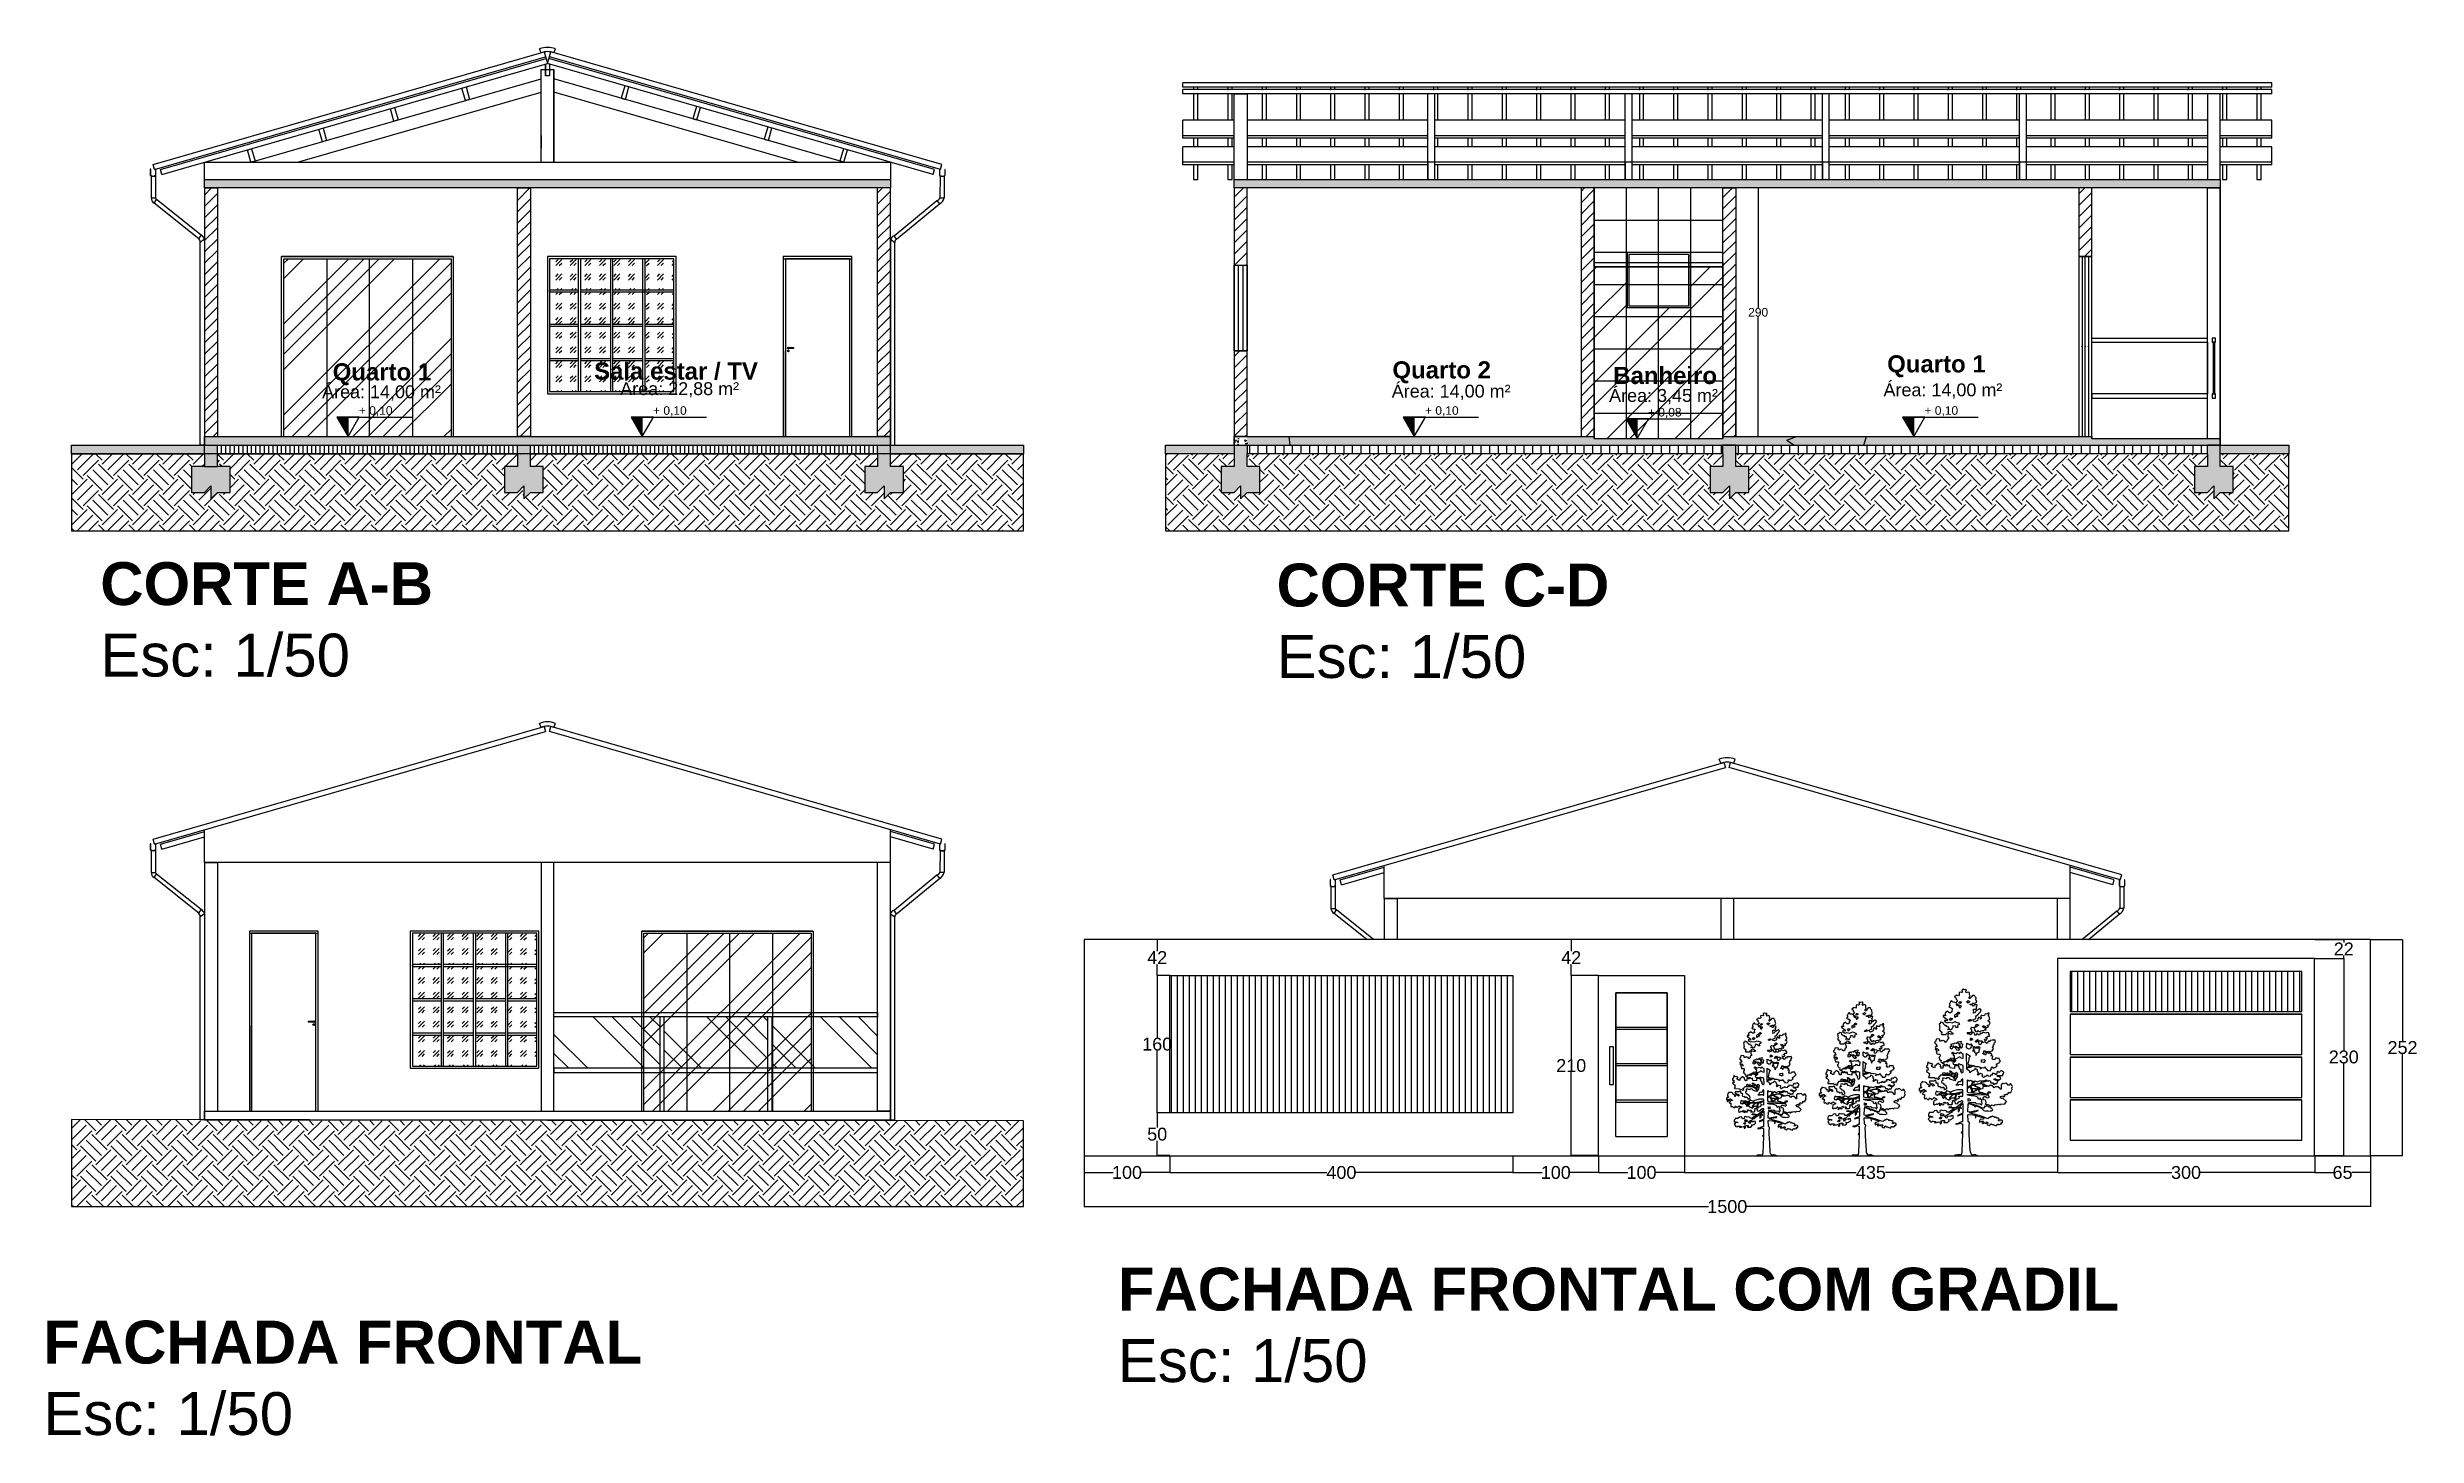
# Model space of a CAD drawing. Header units: millimetres. Extents: x 101 to 2864, y 2 to 1622.
import ezdxf

# ---------------------------------------------------------------- set-up
doc = ezdxf.new("R2010")
doc.units = ezdxf.units.MM
doc.layers.get('DEFPOINTS').update_dxf_attribs({"color": 140})
for name, color, linetype in [('DESENHO', 1, 'Continuous'), ('Hacura', 8, 'Continuous'), ('Layer1', 5, 'Continuous'), ('LayerEstreito', 2, 'Continuous'), ('Linha estreita', 1, 'Continuous'), ('Linha larga', 5, 'Continuous'), ('Linha telhado', 6, 'Continuous')]:
    doc.layers.add(name, color=color, linetype=linetype)
doc.layers.add('IMPRESSÃO', color=7, linetype='Continuous', plot=False)
doc.styles.get("Standard").update_dxf_attribs({"font": 'arial.ttf'})
doc.dimstyles.get("Standard").update_dxf_attribs({"dimtxt": 0.18, "dimasz": 0.18, "dimexe": 0.18, "dimexo": 0.0625, "dimgap": 0.09, "dimtad": 0, "dimtih": 1, "dimtoh": 1, "dimdec": 4, "dimzin": 0, "dimdsep": 46, "dimtxsty": 'Standard', "dimcen": 0.09, "dimadec": 0, "dimazin": 0, "dimtfac": 1, "dimtdec": 4, "dimtofl": 0, "dimtmove": 0, "dimatfit": 3, "dimfxl": 1, "dimtolj": 1, "dimtzin": 0, "dimarcsym": 0})
pattern_1 = [(50, (284.154, 1157.615), (14.3452, -1.25504), [1.5, -16.5]), (355, (284.154, 1157.615), (-2.77503, 15.04384), [1.2, -13.2]), (100.4514, (285.35, 1157.51), (11.57018, 13.7888), [1.2748, -14.02284]), (46.1842, (284.154, 1161.615), (21.34483, -3.3104), [2.25, -24.75]), (96.6356, (285.933, 1161.34), (18.69324, 19.48237), [1.9122, -21.03428]), (351.1842, (284.154, 1161.615), (18.69324, 19.48237), [1.8, -19.8]), (21, (286.154, 1160.615), (11.93814, -8.05238), [1.5, -16.5]), (326, (286.154, 1160.615), (4.8663, 14.503), [1.2, -13.2]), (71.4514, (287.149, 1159.944), (16.80445, 6.45062), [1.2748, -14.02284]), (37.5, (284.154, 1157.615), (0.243197, 6.657877), [0, -13.04, 0, -13.4, 0, -13.25]), (7.5, (284.154, 1157.615), (5.26139, 7.888234), [0, -7.64, 0, -12.74, 0, -5.05]), (327.5, (279.694, 1157.615), (10.67645, -0.451097), [0, -5, 0, -15.6, 0, -20.7]), (317.5, (277.694, 1157.615), (11.66372, 2.0021), [0, -6.5, 0, -10.36, 0, -14.7])]
pattern_2 = [(50, (-176.894, 1057.676), (14.345204, -1.255043), [1.5, -16.5]), (355, (-176.894, 1057.676), (-2.77503, 15.04384), [1.2, -13.2]), (100.45144, (-175.699, 1057.572), (11.57018, 13.7888), [1.274804, -14.02284]), (46.1842, (-176.894, 1061.676), (21.34483, -3.31039), [2.25, -24.75]), (96.6356, (-175.115, 1061.4), (18.69324, 19.48237), [1.9122, -21.03428]), (351.1842, (-176.894, 1061.676), (18.69324, 19.48237), [1.8, -19.8]), (21, (-174.894, 1060.676), (11.93814, -8.05238), [1.5, -16.5]), (326, (-174.894, 1060.676), (4.86631, 14.503), [1.2, -13.2]), (71.45144, (-173.899, 1060.005), (16.80445, 6.45062), [1.274804, -14.02284]), (37.5, (-176.894, 1057.676), (0.243197, 6.657877), [0, -13.04, 0, -13.4, 0, -13.25]), (7.5, (-176.894, 1057.676), (5.26139, 7.888234), [0, -7.64, 0, -12.74, 0, -5.05]), (327.5, (-181.354, 1057.676), (10.676449, -0.451097), [0, -5, 0, -15.6, 0, -20.7]), (317.5, (-183.354, 1057.676), (11.663723, 2.0021), [0, -6.5, 0, -10.36, 0, -14.7])]
pattern_3 = [(90, (-401.2754, 328.95), (-7, 4e-16), [])]

msp = doc.modelspace()

# ---------------------------------------------------------------- texts
at = {"attachment_point": 1}
for s, width, insert, char_height in [('\\pt100;{\\fArial|b1|i0|c0|p34;Quarto 1}', 114.2676083, (433.65614, 1253.16875), 20), ('{\\fArial|b1|i0|c0|p34;Sala estar / TV}', 204.8785306, (738.53331, 1254.07475), 20), ('{\\fArial|b1|i0|c0|p34;Quarto 2}', 121.8219744, (1669.50224, 1255.47021), 20), ('{\\fArial|b1|i0|c0|p34;Banheiro}', 93.2642948, (1926.99113, 1248.95325), 20), ('{\\fArial|b1|i0|c0|p34;Quarto 1}', 115.9853166, (2246.47781, 1262.49659), 20), ('Área: 14,00 m²', 139.5803818, (421.29966, 1227.44738), 15), ('Área: 22,88 m²', 138.6695645, (769.02993, 1231.04275), 15), ('Área: 14,00 m²', 142.8041254, (1668.72271, 1228.1547), 15), ('Área: 3,45 m²', 128.3901329, (1922.19384, 1223.1434), 15), ('Área: 14,00 m²', 139.3647873, (2242.18274, 1229.66035), 15), ('\\pi-30,l40,t40;+ 0,10', 71.0483032, (454.18678, 1203.08032), 10), ('\\pi-30,l40,t40;+ 0,10', 71.0483032, (797.25293, 1203.08032), 10), ('\\pi-30,l40,t40;+ 0,10', 71.0483032, (1697.48904, 1203.08032), 10), ('\\pi-30,l40,t40;+ 0,08', 71.0483032, (1957.48904, 1201.08032), 10), ('\\pi-30,l40,t40;+ 0,10', 71.0483032, (2279.98904, 1203.08032), 10), ('{\\fArial|b1|i0|c0|p34;CORTE A-B\\P}Esc: 1/50', 443, (162.65412, 1021.14149), 50), ('{\\fArial|b1|i0|c0|p34;CORTE C-D\\P}Esc: 1/50', 443, (1534.45529, 1019.4941), 50), ('{\\fArial|b1|i0|c0|p34;FACHADA FRONTAL COM GRADIL\\P}Esc: 1/50', 1239.3820071, (1349.34258, 198.30273), 50), ('{\\fArial|b1|i0|c0|p34;FACHADA FRONTAL\\P}Esc: 1/50', 782.650764, (96.27211, 136.4941), 50)]:
    msp.add_mtext_dynamic_manual_height_columns(s, width=width, gutter_width=1, heights=[0], dxfattribs=dict(at, insert=insert, char_height=char_height))

# ---------------------------------------------------------------- blocks, each defined once
blk = doc.blocks.new('*D66')
at = {"layer": 'DEFPOINTS', "color": 0, "transparency": 16777216}
for p in [(2070, 1457.6), (2070, 1167.6), (2070, 1167.6)]:
    blk.add_point(p, dxfattribs=at)
at = {"layer": 'Linha larga', "color": 0, "lineweight": -2, "transparency": 16777216}
for p, q in [((2069.9, 1457.6), (2069.8, 1457.6)), ((2070, 1457.4), (2070, 1312.8)), ((2070, 1167.8), (2070, 1312.4)), ((2069.9, 1167.6), (2069.8, 1167.6))]:
    blk.add_line(p, q, dxfattribs=at)
at = {"layer": 'Linha larga', "color": 0, "transparency": 16777216}
for points in [[(2069.9, 1457.4), (2070, 1457.4), (2070, 1457.6)], [(2069.9, 1167.8), (2070, 1167.8), (2070, 1167.6)]]:
    blk.add_solid(points, dxfattribs=at)
at = {"layer": 'Linha larga', "color": 0, "transparency": 16777216, "insert": (2070, 1312.6), "char_height": 0.18, "attachment_point": 5}
blk.add_mtext('\\A1;290.0000', dxfattribs=at)
blk = doc.blocks.new('*D67')
at = {"layer": 'DEFPOINTS', "color": 0, "transparency": 16777216}
for p in [(2096, 1457.6), (2070, 1167.6), (2096, 1167.6)]:
    blk.add_point(p, dxfattribs=at)
at = {"layer": 'DESENHO', "color": 0, "lineweight": -2, "transparency": 16777216}
for p, q in [((2096, 1457.6), (2095.8, 1457.6)), ((2096, 1457.4), (2096, 1317.8)), ((2096, 1167.8), (2096, 1307.4)), ((2070, 1167.6), (2096.2, 1167.6))]:
    blk.add_line(p, q, dxfattribs=at)
at = {"layer": 'DESENHO', "color": 0, "transparency": 16777216}
for points in [[(2096, 1457.4), (2096.1, 1457.4), (2096, 1457.6)], [(2096, 1167.8), (2096.1, 1167.8), (2096, 1167.6)]]:
    blk.add_solid(points, dxfattribs=at)
at = {"layer": 'DESENHO', "color": 0, "transparency": 16777216, "insert": (2096, 1312.6), "char_height": 0.18, "attachment_point": 5}
blk.add_mtext('\\A1;{\\H55.556x;290}', dxfattribs=at)
blk = doc.blocks.new('*D54')
at = {"layer": 'DEFPOINTS', "color": 0, "transparency": 16777216}
for p in [(1310, 329), (1310, 309.3), (1410, 329)]:
    blk.add_point(p, dxfattribs=at)
at = {"layer": 'DESENHO', "color": 0, "lineweight": -2, "transparency": 16777216}
for p, q in [((1310, 328.9), (1310, 309.1)), ((1310.1, 309.3), (1344, 309.3)), ((1409.8, 309.3), (1375.9, 309.3)), ((1410, 328.9), (1410, 309.1))]:
    blk.add_line(p, q, dxfattribs=at)
at = {"layer": 'DESENHO', "color": 0, "transparency": 16777216}
for points in [[(1310.1, 309.4), (1310.1, 309.3), (1310, 309.3)], [(1409.8, 309.4), (1409.8, 309.3), (1410, 309.3)]]:
    blk.add_solid(points, dxfattribs=at)
at = {"layer": 'DESENHO', "color": 0, "transparency": 16777216, "insert": (1360, 309.3), "char_height": 0.18, "attachment_point": 5}
blk.add_mtext('\\A1;{\\H83.333x;100}', dxfattribs=at)
blk = doc.blocks.new('*D55')
at = {"layer": 'DEFPOINTS', "color": 0, "transparency": 16777216}
for p in [(1410, 329), (1810, 329), (1810, 309.3)]:
    blk.add_point(p, dxfattribs=at)
at = {"layer": 'DESENHO', "color": 0, "lineweight": -2, "transparency": 16777216}
for p, q in [((1410, 328.9), (1410, 309.1)), ((1410.1, 309.3), (1593, 309.3)), ((1809.8, 309.3), (1626.9, 309.3)), ((1810, 328.9), (1810, 309.1))]:
    blk.add_line(p, q, dxfattribs=at)
at = {"layer": 'DESENHO', "color": 0, "transparency": 16777216}
for points in [[(1410.1, 309.4), (1410.1, 309.3), (1410, 309.3)], [(1809.8, 309.4), (1809.8, 309.3), (1810, 309.3)]]:
    blk.add_solid(points, dxfattribs=at)
at = {"layer": 'DESENHO', "color": 0, "transparency": 16777216, "insert": (1610, 309.3), "char_height": 0.18, "attachment_point": 5}
blk.add_mtext('\\A1;{\\H83.333x;400}', dxfattribs=at)
blk = doc.blocks.new('*D56')
at = {"layer": 'DEFPOINTS', "color": 0, "transparency": 16777216}
for p in [(1810, 329), (1910, 329), (1910, 309.3)]:
    blk.add_point(p, dxfattribs=at)
at = {"layer": 'DESENHO', "color": 0, "lineweight": -2, "transparency": 16777216}
for p, q in [((1810, 328.9), (1810, 309.1)), ((1810.1, 309.3), (1844, 309.3)), ((1909.8, 309.3), (1875.9, 309.3)), ((1910, 328.9), (1910, 309.1))]:
    blk.add_line(p, q, dxfattribs=at)
at = {"layer": 'DESENHO', "color": 0, "transparency": 16777216}
for points in [[(1810.1, 309.4), (1810.1, 309.3), (1810, 309.3)], [(1909.8, 309.4), (1909.8, 309.3), (1910, 309.3)]]:
    blk.add_solid(points, dxfattribs=at)
at = {"layer": 'DESENHO', "color": 0, "transparency": 16777216, "insert": (1860, 309.3), "char_height": 0.18, "attachment_point": 5}
blk.add_mtext('\\A1;{\\H83.333x;100}', dxfattribs=at)
blk = doc.blocks.new('*D57')
at = {"layer": 'DEFPOINTS', "color": 0, "transparency": 16777216}
for p in [(1910, 329), (2010, 329), (2010, 309.3)]:
    blk.add_point(p, dxfattribs=at)
at = {"layer": 'DESENHO', "color": 0, "lineweight": -2, "transparency": 16777216}
for p, q in [((1910, 328.9), (1910, 309.1)), ((1910.1, 309.3), (1944, 309.3)), ((2009.8, 309.3), (1975.9, 309.3)), ((2010, 328.9), (2010, 309.1))]:
    blk.add_line(p, q, dxfattribs=at)
at = {"layer": 'DESENHO', "color": 0, "transparency": 16777216}
for points in [[(1910.1, 309.4), (1910.1, 309.3), (1910, 309.3)], [(2009.8, 309.4), (2009.8, 309.3), (2010, 309.3)]]:
    blk.add_solid(points, dxfattribs=at)
at = {"layer": 'DESENHO', "color": 0, "transparency": 16777216, "insert": (1960, 309.3), "char_height": 0.18, "attachment_point": 5}
blk.add_mtext('\\A1;{\\H83.333x;100}', dxfattribs=at)
blk = doc.blocks.new('*D68')
at = {"layer": 'DEFPOINTS', "color": 0, "transparency": 16777216}
for p in [(2010, 329), (2445, 329), (2445, 309.3)]:
    blk.add_point(p, dxfattribs=at)
at = {"layer": 'DESENHO', "color": 0, "lineweight": -2, "transparency": 16777216}
for p, q in [((2010, 328.9), (2010, 309.1)), ((2010.1, 309.3), (2210.4, 309.3)), ((2444.8, 309.3), (2244.5, 309.3)), ((2445, 328.9), (2445, 309.1))]:
    blk.add_line(p, q, dxfattribs=at)
at = {"layer": 'DESENHO', "color": 0, "transparency": 16777216}
for points in [[(2010.1, 309.4), (2010.1, 309.3), (2010, 309.3)], [(2444.8, 309.4), (2444.8, 309.3), (2445, 309.3)]]:
    blk.add_solid(points, dxfattribs=at)
at = {"layer": 'DESENHO', "color": 0, "transparency": 16777216, "insert": (2227.5, 309.3), "char_height": 0.18, "attachment_point": 5}
blk.add_mtext('\\A1;{\\H83.333x;435}', dxfattribs=at)
blk = doc.blocks.new('*D58')
at = {"layer": 'DEFPOINTS', "color": 0, "transparency": 16777216}
for p in [(2445, 329), (2745, 329), (2745, 309.3)]:
    blk.add_point(p, dxfattribs=at)
at = {"layer": 'DESENHO', "color": 0, "lineweight": -2, "transparency": 16777216}
for p, q in [((2445, 328.9), (2445, 309.1)), ((2445.1, 309.3), (2578.3, 309.3)), ((2744.8, 309.3), (2611.6, 309.3)), ((2745, 328.9), (2745, 309.1))]:
    blk.add_line(p, q, dxfattribs=at)
at = {"layer": 'DESENHO', "color": 0, "transparency": 16777216}
for points in [[(2445.1, 309.4), (2445.1, 309.3), (2445, 309.3)], [(2744.8, 309.4), (2744.8, 309.3), (2745, 309.3)]]:
    blk.add_solid(points, dxfattribs=at)
at = {"layer": 'DESENHO', "color": 0, "transparency": 16777216, "insert": (2595, 309.3), "char_height": 0.18, "attachment_point": 5}
blk.add_mtext('\\A1;{\\H83.333x;300}', dxfattribs=at)
blk = doc.blocks.new('*D59')
at = {"layer": 'DEFPOINTS', "color": 0, "transparency": 16777216}
for p in [(2745, 329), (2810, 329), (2810, 309.3)]:
    blk.add_point(p, dxfattribs=at)
at = {"layer": 'DESENHO', "color": 0, "lineweight": -2, "transparency": 16777216}
for p, q in [((2745, 328.9), (2745, 309.1)), ((2745.1, 309.3), (2766.5, 309.3)), ((2809.8, 309.3), (2788.4, 309.3)), ((2810, 328.9), (2810, 309.1))]:
    blk.add_line(p, q, dxfattribs=at)
at = {"layer": 'DESENHO', "color": 0, "transparency": 16777216}
for points in [[(2745.1, 309.4), (2745.1, 309.3), (2745, 309.3)], [(2809.8, 309.4), (2809.8, 309.3), (2810, 309.3)]]:
    blk.add_solid(points, dxfattribs=at)
at = {"layer": 'DESENHO', "color": 0, "transparency": 16777216, "insert": (2777.5, 309.3), "char_height": 0.18, "attachment_point": 5}
blk.add_mtext('\\A1;{\\H83.333x;65}', dxfattribs=at)
blk = doc.blocks.new('*D60')
at = {"layer": 'DEFPOINTS', "color": 0, "transparency": 16777216}
for p in [(1310, 329), (2810, 329), (2810, 269.6)]:
    blk.add_point(p, dxfattribs=at)
at = {"layer": 'DESENHO', "color": 0, "lineweight": -2, "transparency": 16777216}
for p, q in [((1310, 328.9), (1310, 269.4)), ((2810, 328.9), (2810, 269.4)), ((1310.1, 269.6), (2038.2, 269.6)), ((2809.8, 269.6), (2081.7, 269.6))]:
    blk.add_line(p, q, dxfattribs=at)
at = {"layer": 'DESENHO', "color": 0, "transparency": 16777216}
for points in [[(1310.1, 269.6), (1310.1, 269.6), (1310, 269.6)], [(2809.8, 269.6), (2809.8, 269.6), (2810, 269.6)]]:
    blk.add_solid(points, dxfattribs=at)
at = {"layer": 'DESENHO', "color": 0, "transparency": 16777216, "insert": (2060, 269.6), "char_height": 0.18, "attachment_point": 5}
blk.add_mtext('\\A1;{\\H83.333x;1500}', dxfattribs=at)
blk = doc.blocks.new('*D69')
at = {"layer": 'DEFPOINTS', "color": 0, "transparency": 16777216}
for p in [(1395.2, 379), (1410, 379), (1410, 329)]:
    blk.add_point(p, dxfattribs=at)
at = {"layer": 'DESENHO', "color": 0, "lineweight": -2, "transparency": 16777216}
for p, q in [((1409.9, 379), (1395.1, 379)), ((1395.2, 378.8), (1395.2, 361.7)), ((1395.2, 329.1), (1395.2, 346.2)), ((1409.9, 329), (1395.1, 329))]:
    blk.add_line(p, q, dxfattribs=at)
at = {"layer": 'DESENHO', "color": 0, "transparency": 16777216}
for points in [[(1395.2, 378.8), (1395.3, 378.8), (1395.2, 379)], [(1395.2, 329.1), (1395.3, 329.1), (1395.2, 329)]]:
    blk.add_solid(points, dxfattribs=at)
at = {"layer": 'DESENHO', "color": 0, "transparency": 16777216, "insert": (1395.2, 354), "char_height": 0.18, "attachment_point": 5}
blk.add_mtext('\\A1;{\\H83.333x;50}', dxfattribs=at)
blk = doc.blocks.new('*D61')
at = {"layer": 'DEFPOINTS', "color": 0, "transparency": 16777216}
for p in [(1395.2, 539), (1410, 539), (1410, 379)]:
    blk.add_point(p, dxfattribs=at)
at = {"layer": 'DESENHO', "color": 0, "lineweight": -2, "transparency": 16777216}
for p, q in [((1409.9, 539), (1395.1, 539)), ((1395.2, 538.8), (1395.2, 466.7)), ((1395.2, 379.1), (1395.2, 451.2)), ((1409.9, 379), (1395.1, 379))]:
    blk.add_line(p, q, dxfattribs=at)
at = {"layer": 'DESENHO', "color": 0, "transparency": 16777216}
for points in [[(1395.2, 538.8), (1395.3, 538.8), (1395.2, 539)], [(1395.2, 379.1), (1395.3, 379.1), (1395.2, 379)]]:
    blk.add_solid(points, dxfattribs=at)
at = {"layer": 'DESENHO', "color": 0, "transparency": 16777216, "insert": (1395.2, 459), "char_height": 0.18, "attachment_point": 5}
blk.add_mtext('\\A1;{\\H83.333x;160}', dxfattribs=at)
blk = doc.blocks.new('*D62')
at = {"layer": 'DEFPOINTS', "color": 0, "transparency": 16777216}
for p in [(1395.2, 581), (1410, 581), (1410, 539)]:
    blk.add_point(p, dxfattribs=at)
at = {"layer": 'DESENHO', "color": 0, "lineweight": -2, "transparency": 16777216}
for p, q in [((1409.9, 581), (1395.1, 581)), ((1395.2, 580.8), (1395.2, 567.6)), ((1409.9, 539), (1395.1, 539)), ((1395.2, 539.1), (1395.2, 552.3))]:
    blk.add_line(p, q, dxfattribs=at)
at = {"layer": 'DESENHO', "color": 0, "transparency": 16777216}
for points in [[(1395.2, 580.8), (1395.3, 580.8), (1395.2, 581)], [(1395.2, 539.1), (1395.3, 539.1), (1395.2, 539)]]:
    blk.add_solid(points, dxfattribs=at)
at = {"layer": 'DESENHO', "color": 0, "transparency": 16777216, "insert": (1395.2, 560), "char_height": 0.18, "attachment_point": 5}
blk.add_mtext('\\A1;{\\H83.333x;42}', dxfattribs=at)
blk = doc.blocks.new('*D63')
at = {"layer": 'DEFPOINTS', "color": 0, "transparency": 16777216}
for p in [(1878, 539), (1910, 539), (1910, 329)]:
    blk.add_point(p, dxfattribs=at)
at = {"layer": 'DESENHO', "color": 0, "lineweight": -2, "transparency": 16777216}
for p, q in [((1909.9, 539), (1877.8, 539)), ((1878, 538.8), (1878, 441.7)), ((1878, 329.1), (1878, 426.2)), ((1909.9, 329), (1877.8, 329))]:
    blk.add_line(p, q, dxfattribs=at)
at = {"layer": 'DESENHO', "color": 0, "transparency": 16777216}
for points in [[(1878, 538.8), (1878, 538.8), (1878, 539)], [(1878, 329.1), (1878, 329.1), (1878, 329)]]:
    blk.add_solid(points, dxfattribs=at)
at = {"layer": 'DESENHO', "color": 0, "transparency": 16777216, "insert": (1878, 434), "char_height": 0.18, "attachment_point": 5}
blk.add_mtext('\\A1;{\\H83.333x;210}', dxfattribs=at)
blk = doc.blocks.new('*D64')
at = {"layer": 'DEFPOINTS', "color": 0, "transparency": 16777216}
for p in [(1878, 581), (1910, 581), (1910, 539)]:
    blk.add_point(p, dxfattribs=at)
at = {"layer": 'DESENHO', "color": 0, "lineweight": -2, "transparency": 16777216}
for p, q in [((1909.9, 581), (1877.8, 581)), ((1878, 580.8), (1878, 567.6)), ((1909.9, 539), (1877.8, 539)), ((1878, 539.1), (1878, 552.3))]:
    blk.add_line(p, q, dxfattribs=at)
at = {"layer": 'DESENHO', "color": 0, "transparency": 16777216}
for points in [[(1878, 580.8), (1878, 580.8), (1878, 581)], [(1878, 539.1), (1878, 539.1), (1878, 539)]]:
    blk.add_solid(points, dxfattribs=at)
at = {"layer": 'DESENHO', "color": 0, "transparency": 16777216, "insert": (1878, 560), "char_height": 0.18, "attachment_point": 5}
blk.add_mtext('\\A1;{\\H83.333x;42}', dxfattribs=at)
blk = doc.blocks.new('*D70')
at = {"layer": 'DEFPOINTS', "color": 0, "transparency": 16777216}
for p in [(2745, 559), (2778.9, 559), (2745, 329)]:
    blk.add_point(p, dxfattribs=at)
at = {"layer": 'DESENHO', "color": 0, "lineweight": -2, "transparency": 16777216}
for p, q in [((2745, 559), (2779.1, 559)), ((2778.9, 558.8), (2778.9, 451.7)), ((2778.9, 329.1), (2778.9, 436.2)), ((2745, 329), (2779.1, 329))]:
    blk.add_line(p, q, dxfattribs=at)
at = {"layer": 'DESENHO', "color": 0, "transparency": 16777216}
for points in [[(2778.9, 558.8), (2778.9, 558.8), (2778.9, 559)], [(2778.9, 329.1), (2778.9, 329.1), (2778.9, 329)]]:
    blk.add_solid(points, dxfattribs=at)
at = {"layer": 'DESENHO', "color": 0, "transparency": 16777216, "insert": (2778.9, 444), "char_height": 0.18, "attachment_point": 5}
blk.add_mtext('\\A1;{\\H83.333x;230}', dxfattribs=at)
blk = doc.blocks.new('*D65')
at = {"layer": 'DEFPOINTS', "color": 0, "transparency": 16777216}
for p in [(2745, 581), (2778.9, 581), (2745, 559)]:
    blk.add_point(p, dxfattribs=at)
at = {"layer": 'DESENHO', "color": 0, "lineweight": -2, "transparency": 16777216}
for p, q in [((2745, 581), (2779.1, 581)), ((2778.9, 580.8), (2778.9, 577.6)), ((2745, 559), (2779.1, 559)), ((2778.9, 559.1), (2778.9, 562.3))]:
    blk.add_line(p, q, dxfattribs=at)
at = {"layer": 'DESENHO', "color": 0, "transparency": 16777216}
for points in [[(2778.9, 580.8), (2778.9, 580.8), (2778.9, 581)], [(2778.9, 559.1), (2778.9, 559.1), (2778.9, 559)]]:
    blk.add_solid(points, dxfattribs=at)
at = {"layer": 'DESENHO', "color": 0, "transparency": 16777216, "insert": (2778.9, 570), "char_height": 0.18, "attachment_point": 5}
blk.add_mtext('\\A1;{\\H83.333x;22}', dxfattribs=at)
blk = doc.blocks.new('*D71')
at = {"layer": 'DEFPOINTS', "color": 0, "transparency": 16777216}
for p in [(2810, 581), (2847.5, 581), (2810, 329)]:
    blk.add_point(p, dxfattribs=at)
at = {"layer": 'DESENHO', "color": 0, "lineweight": -2, "transparency": 16777216}
for p, q in [((2810, 581), (2847.6, 581)), ((2847.5, 580.8), (2847.5, 462.7)), ((2847.5, 329.1), (2847.5, 447.2)), ((2810, 329), (2847.6, 329))]:
    blk.add_line(p, q, dxfattribs=at)
at = {"layer": 'DESENHO', "color": 0, "transparency": 16777216}
for points in [[(2847.4, 580.8), (2847.5, 580.8), (2847.5, 581)], [(2847.4, 329.1), (2847.5, 329.1), (2847.5, 329)]]:
    blk.add_solid(points, dxfattribs=at)
at = {"layer": 'DESENHO', "color": 0, "transparency": 16777216, "insert": (2847.5, 455), "char_height": 0.18, "attachment_point": 5}
blk.add_mtext('\\A1;{\\H83.333x;252}', dxfattribs=at)
blk = doc.blocks.new('Pinus contorta')
at = {"color": 0}
blk.add_lwpolyline([(-822, 0), (822, 0, -0.0639268), (688, 44, 0.3024774), (489, 37, -0.3593762), (428, 41, -0.1923577), (279, 364), (218, 1502), (204, 1669), (195, 2151), (221, 2215), (234, 2237), (240, 2277), (225, 2330), (225, 2330), (166, 2356), (135, 2405), (124, 2866), (178, 2876), (463, 2857), (619, 2832), (649, 2638), (680, 2643), (651, 2816), (1218, 2646), (1237, 2620), (1212, 2556), (980, 2527), (931, 2449), (941, 2334), (1102, 2417), (1201, 2405), (1186, 2371), (1170, 2336), (1110, 2322), (1115, 2301), (1126, 2250), (1212, 2270), (1282, 2332), (1329, 2279), (1385, 2285), (1418, 2357), (1500, 2349), (1520, 2267), (1472, 2245), (1447, 2172), (1599, 2119), (1679, 2166), (1692, 2226), (1753, 2227), (1816, 2181), (1881, 2182), (1975, 2143), (2126, 2080), (2120, 2121), (2171, 2158), (2171, 2201), (2228, 2205), (2250, 2180), (2318, 2180), (2343, 2208), (2373, 2190), (2407, 2213), (2470, 2228), (2449, 2250), (2430, 2273), (2437, 2324), (2510, 2309), (2541, 2321), (2535, 2359), (2535, 2434), (2493, 2474), (2361, 2494), (2319, 2414), (2252, 2438), (2266, 2482), (2288, 2563), (2303, 2584), (2230, 2636), (2160, 2634), (2052, 2692), (1973, 2641), (1998, 2700), (1897, 2742), (1831, 2770), (1759, 2722), (1675, 2722), (1675, 2666), (1600, 2662), (1588, 2622), (1518, 2582), (1350, 2649), (1066, 2754), (566, 2898), (235, 2969), (266, 3024), (581, 3077), (796, 3129), (834, 3160), (826, 3186), (790, 3164), (363, 3077), (226, 3049), (110, 3064), (135, 3581), (176, 3647), (520, 3535), (638, 3416), (656, 3423), (569, 3520), (875, 3411), (1092, 3299), (1135, 3248), (1163, 3245), (1197, 3212), (1243, 3166), (1311, 3146), (1482, 3149), (1566, 3122), (1668, 3146), (1759, 3132), (1796, 3163), (1858, 3199), (1834, 3240), (1815, 3273), (1757, 3301), (1745, 3354), (1692, 3392), (1588, 3402), (1554, 3448), (1467, 3467), (1434, 3527), (1383, 3515), (1399, 3449), (1308, 3472), (1282, 3478), (1272, 3426), (1255, 3339), (1280, 3316), (1200, 3334), (1102, 3356), (1042, 3370), (900, 3437), (145, 3707), (234, 3725), (360, 3756), (520, 3710), (622, 3719), (696, 3657), (844, 3636), (979, 3657), (1001, 3599), (1074, 3556), (1108, 3654), (1086, 3788), (1038, 3836), (1038, 3836), (1109, 3908), (1041, 3920), (984, 4047), (923, 3935), (831, 3985), (825, 4082), (706, 4135), (563, 4182), (403, 4193), (335, 4197), (190, 4206), (89, 4241), (89, 4301), (1402, 4250), (1499, 4258), (1537, 4271), (1537, 4219), (1553, 4181), (1577, 4155), (1589, 4103), (1549, 4045), (1495, 4031), (1437, 4057), (1348, 4109), (1274, 4123), (1216, 4105), (1162, 4023), (1166, 3977), (1226, 3935), (1316, 3905), (1343, 3810), (1379, 3761), (1372, 3675), (1321, 3626), (1364, 3580), (1427, 3604), (1511, 3581), (1588, 3556), (1627, 3504), (1730, 3517), (1801, 3562), (1897, 3543), (1897, 3501), (1965, 3501), (2033, 3588), (2129, 3568), (2255, 3597), (2374, 3562), (2394, 3630), (2638, 3613), (2703, 3623), (2744, 3687), (2815, 3781), (2596, 3990), (2451, 4000), (2455, 4054), (2393, 4057), (2397, 4132), (2551, 4196), (2606, 4125), (2719, 4160), (2677, 4292), (2761, 4302), (2841, 4312), (2856, 4262), (2907, 4321), (2960, 4382), (2954, 4447), (3044, 4404), (3117, 4441), (3215, 4622), (3203, 4730), (3229, 4849), (3182, 4944), (3130, 5025), (3041, 5028), (3020, 4934), (2941, 4930), (2824, 5067), (2702, 5057), (2652, 5028), (2589, 5059), (2512, 5050), (2438, 4961), (2438, 4643), (2381, 4643), (2342, 4710), (2217, 4824), (2028, 4820), (1961, 4753), (1818, 4930), (1742, 4878), (1712, 4922), (1620, 4907), (1599, 4851), (1509, 4882), (1425, 4851), (1183, 4841), (1151, 4689), (975, 4665), (878, 4568), (881, 4472), (939, 4445), (1022, 4455), (1131, 4421), (1186, 4373), (1237, 4373), (1237, 4373), (1367, 4325), (1483, 4342), (1548, 4486), (1675, 4472), (1668, 4409), (1484, 4322), (1368, 4312), (756, 4359), (182, 4403), (90, 4446), (91, 5318), (201, 5243), (302, 5278), (386, 5217), (470, 5243), (482, 5121), (572, 5119), (540, 5162), (632, 5230), (764, 5163), (962, 5237), (1295, 5268), (1395, 5318), (1571, 5225), (1571, 5225), (1682, 5255), (1723, 5100), (1855, 5091), (1933, 4987), (2024, 5059), (2151, 5059), (2201, 5200), (2048, 5284), (1957, 5303), (1963, 5368), (2056, 5383), (2206, 5298), (2286, 5252), (2331, 5332), (2422, 5374), (2365, 5496), (2172, 5535), (2223, 5608), (2425, 5604), (2558, 5600), (2561, 5737), (2611, 5731), (2625, 5833), (2546, 5892), (2478, 5943), (2371, 5914), (2343, 5874), (2311, 5830), (2232, 5886), (2150, 5827), (2145, 5707), (2082, 5663), (2029, 5738), (1962, 5742), (1815, 5752), (1807, 5635), (1688, 5643), (1682, 5544), (1540, 5554), (1544, 5606), (1426, 5614), (1401, 5529), (1306, 5558), (1289, 5501), (1212, 5470), (1126, 5569), (1161, 5691), (991, 5741), (819, 5627), (772, 5674), (884, 5785), (799, 5879), (786, 6006), (611, 6093), (571, 6013), (348, 5901), (258, 5790), (248, 5904), (164, 5964), (39, 6053), (30, 7147), (303, 6959), (191, 6857), (187, 6696), (111, 6428), (258, 6330), (379, 6330), (540, 6316), (625, 6245), (835, 6241), (987, 6200), (1009, 6058), (1085, 6165), (1236, 6155), (1315, 6221), (1319, 6153), (1369, 6125), (1404, 6066), (1470, 6022), (1475, 5957), (1562, 5964), (1666, 5946), (1727, 6011), (1779, 6066), (1757, 6152), (1821, 6207), (1859, 6146), (1925, 6128), (1944, 6165), (1991, 6141), (2028, 6176), (2079, 6226), (2140, 6259), (2168, 6338), (2121, 6335), (2115, 6423), (2209, 6440), (2231, 6473), (2304, 6500), (2331, 6573), (2407, 6614), (2328, 6711), (2307, 6826), (2212, 6808), (2156, 6816), (2043, 6831), (2032, 6753), (1989, 6720), (1919, 6724), (1853, 6696), (1809, 6796), (1843, 6871), (1855, 6962), (1721, 6979), (1825, 7030), (1779, 7124), (1716, 7117), (1611, 7202), (1567, 7148), (1513, 7191), (1392, 7204), (1381, 7102), (1335, 7024), (1300, 7107), (1218, 7108), (1140, 7140), (1240, 7222), (1228, 7327), (1333, 7339), (1311, 7279), (1375, 7255), (1418, 7292), (1551, 7305), (1613, 7254), (1752, 7285), (1743, 7324), (1834, 7345), (1848, 7429), (1889, 7423), (1903, 7503), (1850, 7554), (1853, 7620), (1913, 7681), (1900, 7743), (1987, 7822), (1945, 7868), (2052, 7965), (2022, 8034), (1995, 8095), (1945, 8074), (1911, 8073), (1821, 8072), (1821, 8072), (1668, 8069), (1643, 8001), (1583, 7974), (1557, 8032), (1483, 7868), (1390, 7843), (1411, 7882), (1295, 7948), (1323, 8031), (1276, 8154), (1339, 8083), (1451, 8114), (1472, 8214), (1383, 8229), (1360, 8274), (1485, 8297), (1482, 8359), (1639, 8366), (1634, 8475), (1587, 8473), (1582, 8590), (1467, 8611), (1378, 8564), (1307, 8595), (1194, 8618), (1150, 8585), (1062, 8517), (1071, 8545), (975, 8575), (934, 8443), (825, 8451), (829, 8509), (693, 8519), (687, 8431), (595, 8438), (569, 8533), (548, 8611), (472, 8632), (386, 8569), (348, 8492), (305, 8457), (247, 8528), (147, 8502), (77, 8616), (246, 8619), (383, 8660), (383, 8779), (321, 8911), (396, 8999), (510, 8979), (705, 9058), (653, 9131), (754, 9204), (876, 9129), (671, 8999), (545, 8940), (573, 8809), (679, 8682), (799, 8658), (820, 8761), (853, 8704), (959, 8689), (1032, 8743), (1128, 8750), (1231, 8758), (1293, 8819), (1362, 8789), (1393, 8859), (1329, 8912), (1248, 8938), (1150, 9016), (1195, 9102), (1322, 9041), (1416, 8965), (1560, 9026), (1487, 9094), (1484, 9143), (1608, 9150), (1628, 9196), (1674, 9297), (1634, 9372), (1541, 9412), (1556, 9490), (1641, 9537), (1632, 9655), (1601, 9730), (1563, 9821), (1598, 9984), (1507, 9984), (1470, 9898), (1400, 9929), (1310, 9893), (1287, 9803), (1179, 9791), (1074, 9831), (1014, 9778), (1049, 9598), (991, 9557), (966, 9643), (880, 9700), (808, 9593), (795, 9470), (607, 9374), (508, 9405), (464, 9517), (680, 9603), (700, 9748), (651, 9769), (801, 9822), (905, 9966), (1004, 10075), (1044, 10204), (932, 10270), (840, 10214), (736, 10151), (701, 10167), (619, 9993), (509, 9970), (475, 9998), (529, 10065), (507, 10165), (513, 10247), (705, 10244), (750, 10366), (669, 10412), (736, 10458), (762, 10551), (557, 10560), (520, 10452), (460, 10465), (439, 10554), (279, 10548), (275, 10606), (442, 10617), (442, 10663), (540, 10664), (661, 10689), (725, 10747), (741, 10802), (684, 10893), (689, 11040), (622, 11117), (583, 11213), (429, 11208), (342, 11102), (292, 11042), (258, 10992), (203, 10992), (203, 11073), (277, 11167), (244, 11218), (241, 11314), (229, 11386), (179, 11439), (73, 11427), (-28, 11386), (3, 11429), (-30, 11521), (27, 11576), (-28, 11634), (-134, 11617), (-219, 11641), (-298, 11602), (-250, 11446), (-324, 11417), (-423, 11439), (-423, 11439), (-495, 11410), (-488, 11254), (-548, 11194), (-598, 11202), (-705, 11222), (-715, 11172), (-797, 11152), (-820, 11093), (-722, 11054), (-711, 10962), (-632, 10877), (-617, 10803), (-668, 10794), (-738, 10685), (-791, 10716), (-908, 10731), (-983, 10763), (-980, 10824), (-1050, 10827), (-1090, 10787), (-1103, 10762), (-1151, 10662), (-1170, 10658), (-1163, 10612), (-1141, 10575), (-1144, 10471), (-1198, 10461), (-1220, 10407), (-1133, 10369), (-1070, 10381), (-1061, 10332), (-980, 10324), (-959, 10264), (-1017, 10158), (-1001, 10040), (-1043, 10040), (-1085, 9999), (-1165, 9992), (-1231, 10045), (-1270, 10066), (-1305, 10112), (-1396, 10034), (-1456, 10023), (-1479, 9946), (-1479, 9879), (-1449, 9835), (-1450, 9789), (-1475, 9776), (-1526, 9800), (-1545, 9800), (-1605, 9800), (-1605, 9732), (-1550, 9692), (-1396, 9581), (-1318, 9535), (-1334, 9441), (-1453, 9461), (-1510, 9471), (-1521, 9405), (-1424, 9347), (-1331, 9285), (-1202, 9334), (-976, 9287), (-773, 9378), (-699, 9351), (-540, 9294), (-465, 9179), (-589, 9144), (-620, 9094), (-598, 8978), (-706, 8958), (-726, 9062), (-776, 9073), (-930, 9084), (-936, 8986), (-972, 8896), (-1034, 8846), (-1063, 8785), (-1149, 8825), (-1298, 8841), (-1197, 8893), (-1224, 9003), (-1351, 9012), (-1362, 9093), (-1454, 9077), (-1496, 9139), (-1575, 9172), (-1610, 9301), (-1763, 9342), (-1792, 9349), (-1818, 9233), (-1895, 9229), (-1875, 9088), (-1836, 9042), (-1878, 9027), (-1847, 8943), (-1869, 8859), (-1887, 8793), (-1816, 8770), (-1795, 8697), (-1701, 8675), (-1698, 8612), (-1760, 8545), (-1697, 8487), (-1559, 8483), (-1412, 8483), (-1379, 8563), (-1245, 8586), (-1228, 8681), (-1150, 8716), (-1044, 8664), (-957, 8575), (-922, 8500), (-1089, 8500), (-1204, 8539), (-1289, 8513), (-1285, 8287), (-1242, 8288), (-1240, 8174), (-1339, 8118), (-1361, 8003), (-1416, 7985), (-1411, 7941), (-1489, 7932), (-1498, 8007), (-1598, 8030), (-1624, 8073), (-1669, 8046), (-1725, 8054), (-1760, 8005), (-1845, 8015), (-1839, 8085), (-1861, 8155), (-1971, 8176), (-2099, 8143), (-2136, 8003), (-2200, 7957), (-2202, 7869), (-2062, 7786), (-2101, 7720), (-2038, 7660), (-2045, 7613), (-2140, 7627), (-2184, 7575), (-2160, 7512), (-2172, 7422), (-2099, 7412), (-2028, 7489), (-1942, 7409), (-1934, 7326), (-2087, 7312), (-2103, 7249), (-2053, 7196), (-2062, 7124), (-1928, 7106), (-1896, 7110), (-1836, 7115), (-1828, 7033), (-1844, 6932), (-1901, 6898), (-1901, 6898), (-1926, 6863), (-1851, 6810), (-1894, 6748), (-1796, 6678), (-1741, 6662), (-1767, 6573), (-1737, 6513), (-1662, 6513), (-1685, 6446), (-1560, 6472), (-1569, 6523), (-1515, 6600), (-1425, 6587), (-1380, 6648), (-1277, 6655), (-1235, 6735), (-1123, 6754), (-1087, 6828), (-826, 6843), (-809, 6998), (-881, 7006), (-869, 7117), (-1013, 7133), (-930, 7245), (-869, 7191), (-717, 7159), (-621, 7220), (-546, 7200), (-441, 7156), (-396, 7261), (-293, 7146), (-226, 7120), (-227, 6800), (-363, 6833), (-429, 6895), (-523, 6905), (-567, 6847), (-763, 6754), (-739, 6648), (-798, 6554), (-945, 6520), (-919, 6410), (-676, 6384), (-594, 6283), (-825, 6288), (-829, 6106), (-1124, 6149), (-1167, 6325), (-1296, 6263), (-1314, 6351), (-1420, 6359), (-1433, 6269), (-1520, 6284), (-1504, 6376), (-1559, 6406), (-1573, 6340), (-1635, 6291), (-1618, 6212), (-1635, 6124), (-1726, 6117), (-1766, 6126), (-1750, 6192), (-1808, 6257), (-1801, 6346), (-1890, 6392), (-1923, 6439), (-1983, 6449), (-2016, 6404), (-2069, 6412), (-2079, 6348), (-2110, 6301), (-2192, 6301), (-2193, 6173), (-2243, 6146), (-2279, 6166), (-2341, 6200), (-2415, 6241), (-2421, 6338), (-2351, 6363), (-2345, 6410), (-2409, 6418), (-2444, 6453), (-2495, 6443), (-2578, 6472), (-2619, 6466), (-2627, 6520), (-2678, 6538), (-2717, 6431), (-2703, 6348), (-2780, 6266), (-2787, 6166), (-2683, 6159), (-2689, 6069), (-2661, 5985), (-2780, 5968), (-2768, 5891), (-2700, 5842), (-2577, 5753), (-2590, 5658), (-2574, 5597), (-2627, 5541), (-2629, 5474), (-2231, 5462), (-2191, 5425), (-2059, 5416), (-1948, 5337), (-1871, 5391), (-1918, 5456), (-1918, 5523), (-1851, 5532), (-1777, 5650), (-1699, 5647), (-1628, 5711), (-1636, 5796), (-1559, 5827), (-1481, 5779), (-1486, 5727), (-1411, 5720), (-1391, 5804), (-1296, 5787), (-1309, 5737), (-1144, 5732), (-1143, 5768), (-1092, 5784), (-1148, 5928), (-1083, 5937), (-1044, 5885), (-1009, 5829), (-1009, 5756), (-1044, 5718), (-1004, 5672), (-970, 5701), (-947, 5764), (-882, 5802), (-852, 5751), (-744, 5758), (-693, 5845), (-617, 5748), (-638, 5526), (-679, 5449), (-718, 5378), (-761, 5312), (-786, 5234), (-922, 5278), (-1088, 5332), (-1151, 5406), (-1217, 5446), (-1375, 5442), (-1383, 5368), (-1552, 5435), (-1666, 5433), (-1669, 5359), (-1637, 5254), (-1726, 5220), (-1729, 5124), (-1624, 5074), (-1594, 4996), (-1517, 5026), (-1496, 4943), (-1432, 4917), (-1411, 4830), (-1381, 4772), (-1385, 4687), (-1462, 4607), (-1545, 4624), (-1518, 4659), (-1554, 4731), (-1635, 4787), (-1684, 4757), (-1782, 4740), (-1726, 4778), (-1831, 4826), (-1835, 4806), (-1940, 4825), (-1968, 4934), (-1951, 5047), (-2006, 5082), (-2046, 5071), (-2093, 5082), (-2098, 5171), (-2121, 5255), (-2219, 5263), (-2232, 5218), (-2466, 5219), (-2561, 5219), (-2561, 5092), (-2499, 5076), (-2475, 5040), (-2339, 5022), (-2225, 4908), (-2309, 4856), (-2356, 4904), (-2412, 4962), (-2488, 4949), (-2542, 4962), (-2573, 4829), (-2611, 4839), (-2589, 4926), (-2630, 4981), (-2680, 4975), (-2760, 5043), (-2745, 5098), (-2818, 5117), (-2882, 5154), (-3027, 5156), (-3109, 5165), (-3105, 5087), (-3150, 5085), (-3195, 5018), (-3186, 4962), (-3191, 4899), (-3195, 4850), (-3126, 4796), (-3140, 4738), (-3203, 4716), (-3256, 4729), (-3293, 4681), (-3291, 4593), (-3252, 4547), (-3226, 4438), (-3188, 4407), (-3126, 4484), (-3155, 4565), (-3138, 4606), (-3096, 4531), (-3018, 4533), (-3020, 4593), (-3021, 4639), (-2947, 4641), (-2885, 4567), (-2798, 4529), (-2798, 4501), (-2878, 4514), (-2929, 4468), (-2992, 4410), (-3001, 4353), (-3067, 4363), (-3072, 4326), (-2996, 4284), (-2917, 4283), (-2923, 4209), (-2934, 4062), (-2917, 4009), (-2874, 3984), (-2852, 4022), (-2798, 4021), (-2759, 3982), (-2717, 3940), (-2635, 3911), (-2586, 3949), (-2578, 4033), (-2546, 4040), (-2524, 3996), (-2450, 3990), (-2420, 3935), (-2343, 3978), (-2254, 4076), (-2165, 4021), (-2126, 4003), (-2069, 3976), (-2055, 3934), (-2078, 3900), (-2197, 3868), (-2274, 3822), (-2268, 3777), (-2295, 3690), (-2295, 3610), (-2224, 3553), (-2166, 3572), (-2113, 3610), (-2074, 3637), (-2046, 3596), (-1977, 3614), (-1977, 3614), (-1946, 3656), (-1913, 3702), (-1872, 3675), (-1845, 3610), (-1892, 3547), (-1847, 3513), (-1765, 3561), (-1766, 3614), (-1766, 3649), (-1697, 3641), (-1703, 3584), (-1650, 3578), (-1555, 3567), (-1549, 3643), (-1563, 3732), (-1499, 3741), (-1422, 3676), (-1320, 3710), (-1277, 3724), (-1254, 3657), (-1316, 3575), (-1226, 3586), (-1063, 3570), (-962, 3609), (-982, 3676), (-976, 3732), (-923, 3783), (-979, 3842), (-897, 3878), (-816, 3828), (-788, 3741), (-751, 3651), (-633, 3638), (-491, 3782), (-373, 3802), (-358, 3858), (-301, 3872), (-291, 3832), (-242, 3799), (-339, 3653), (-736, 3344), (-1001, 3380), (-1039, 3393), (-1039, 3432), (-1052, 3431), (-1052, 3389), (-1222, 3386), (-1226, 3364), (-1001, 3354), (-811, 3306), (-1227, 3043), (-1355, 3051), (-1358, 3123), (-1422, 3147), (-1496, 3160), (-1582, 3137), (-1674, 3171), (-1724, 3189), (-1812, 3168), (-1837, 3102), (-1822, 3038), (-1933, 3013), (-1988, 3001), (-2001, 3059), (-2041, 3139), (-2097, 3160), (-2216, 3136), (-2343, 3022), (-2421, 3025), (-2495, 3027), (-2565, 3024), (-2586, 2990), (-2646, 2892), (-2644, 2754), (-2482, 2757), (-2365, 2735), (-2370, 2677), (-2434, 2706), (-2559, 2696), (-2590, 2614), (-2652, 2560), (-2567, 2462), (-2530, 2380), (-2418, 2348), (-2365, 2411), (-2299, 2409), (-2151, 2403), (-2131, 2361), (-2211, 2324), (-2198, 2287), (-2089, 2327), (-2019, 2350), (-1918, 2374), (-1831, 2345), (-1827, 2237), (-1782, 2239), (-1732, 2300), (-1740, 2379), (-1800, 2444), (-1685, 2455), (-1511, 2471), (-1511, 2375), (-1557, 2376), (-1558, 2329), (-1300, 2323), (-1292, 2371), (-1203, 2394), (-1217, 2477), (-1272, 2529), (-1123, 2511), (-1060, 2555), (-901, 2649), (-911, 2710), (-923, 2785), (-1047, 2809), (-1107, 2751), (-1311, 2764), (-1345, 2702), (-1341, 2644), (-1376, 2619), (-1376, 2619), (-1487, 2768), (-1366, 2833), (-1337, 2879), (-1237, 2902), (-1167, 2956), (-1017, 3084), (-1005, 3023), (-981, 3028), (-979, 3110), (-472, 3421), (-469, 3365), (-507, 3278), (-556, 3185), (-556, 3070), (-543, 3070), (-543, 3166), (-482, 3253), (-482, 3137), (-461, 3116), (-461, 3254), (-429, 3372), (-329, 3272), (-329, 3323), (-401, 3395), (-448, 3442), (-246, 3643), (-246, 2971), (-619, 2820), (-584, 2785), (-411, 2855), (-264, 2903), (-264, 2365), (-333, 2365), (-419, 2324), (-547, 2258), (-734, 2235), (-734, 2203), (-534, 2223), (-402, 2290), (-366, 2254), (-253, 2223), (-253, 1633), (-279, 1633), (-341, 1658), (-352, 1627), (-319, 1594), (-257, 1568), (-307, 270, -0.0609462), (-323, 176, 0.0733776), (-337, 84, -0.4142136), (-371, 50), (-436, 50), (-591, 50), (-788, 34)], format="xyb", close=True, dxfattribs=at)
for points in [[(-802, 9724), (-794, 9834), (-774, 9887), (-676, 9923), (-652, 9956), (-588, 9958), (-590, 10034), (-519, 10054), (-486, 10023), (-463, 10002), (-486, 9929), (-561, 9908), (-643, 9883), (-667, 9855), (-662, 9827), (-599, 9804), (-606, 9732), (-694, 9740), (-737, 9744), (-758, 9683), (-807, 9660), (-802, 9724)], [(-693, 10616), (-694, 10567), (-653, 10547), (-661, 10506), (-554, 10564), (-618, 10608), (-693, 10616)], [(-557, 10499), (-498, 10428), (-501, 10379), (-473, 10359), (-406, 10354), (-420, 10417), (-336, 10433), (-343, 10494), (-422, 10501), (-519, 10536), (-557, 10499)], [(-503, 10667), (-482, 10733), (-457, 10746), (-449, 10783), (-419, 10777), (-419, 10777), (-409, 10721), (-385, 10731), (-375, 10773), (-356, 10772), (-362, 10698), (-442, 10659), (-503, 10667)], [(61, 10708), (46, 10789), (85, 10815), (141, 10852), (185, 10814), (224, 10820), (224, 10773), (185, 10752), (136, 10663), (61, 10708)], [(-1186, 9559), (-1096, 9473), (-1019, 9520), (-936, 9581), (-1025, 9586), (-1053, 9588), (-1103, 9613), (-1122, 9586), (-1186, 9559)], [(136, 9441), (159, 9490), (211, 9485), (232, 9537), (320, 9532), (318, 9505), (377, 9446), (250, 9420), (175, 9405), (136, 9441)], [(-798, 6554), (-1019, 6641), (-1254, 6627), (-1308, 6546), (-1425, 6587)], [(-1412, 6604), (-1313, 6577), (-1273, 6634), (-1302, 6653)], [(-1277, 6655), (-1258, 6645), (-1215, 6645), (-1242, 6722)], [(-1235, 6735), (-1200, 6648), (-987, 6669), (-1105, 6791)], [(-1102, 7499), (-1102, 7662), (-1008, 7662), (-1060, 7804), (-910, 7860), (-869, 7796), (-823, 7895), (-713, 7862), (-598, 7968), (-360, 8024), (-386, 7852), (-260, 7826), (-287, 7634), (-294, 7585), (-346, 7535), (-455, 7588), (-568, 7531), (-455, 7455), (-551, 7356), (-637, 7373), (-697, 7459), (-760, 7584), (-842, 7581), (-866, 7674), (-938, 7657), (-948, 7525), (-1038, 7465), (-1102, 7499)], [(-1099, 6803), (-961, 6674), (-853, 6667), (-856, 6828), (-856, 6842)], [(-1019, 6641), (-959, 6646), (-847, 6641), (-784, 6577)], [(-843, 6842), (-833, 6666), (-769, 6601)], [(-818, 7582), (-730, 7665), (-565, 7564), (-452, 7623), (-488, 7820), (-550, 7854), (-656, 7915)], [(-568, 7531), (-731, 7642), (-801, 7583)], [(-641, 7928), (-463, 7836), (-421, 7614), (-320, 7560)], [(27, 7557), (45, 7875), (277, 7752), (328, 7830), (379, 7803), (345, 7745), (406, 7725), (399, 7583), (321, 7587), (270, 7475), (159, 7461), (27, 7557)], [(298, 8135), (317, 8236), (373, 8162), (419, 8197), (438, 8107), (290, 8049), (298, 8135)], [(501, 7617), (497, 7494), (538, 7454), (545, 7385), (453, 7372), (453, 7320), (583, 7337), (590, 7232), (648, 7174), (747, 7198), (668, 7075), (679, 7020), (796, 7213), (895, 7249), (901, 7406), (946, 7431), (918, 7494), (980, 7590), (850, 7607), (800, 7502), (787, 7624), (680, 7586), (663, 7506), (575, 7624), (501, 7617)], [(673, 8042), (785, 8137), (845, 8109), (770, 8057), (893, 8047), (1058, 8034), (1185, 7972), (1150, 7899), (1081, 7933), (1048, 7812), (995, 7780), (910, 7770), (890, 7939), (840, 7999), (738, 7992), (741, 7950), (692, 7946), (648, 7972), (673, 8042)], [(1076, 6616), (1066, 6708), (1158, 6718), (1266, 6731), (1341, 6646), (1279, 6607), (1282, 6528), (1190, 6524), (1079, 6538), (1076, 6616)], [(-1699, 5647), (-1622, 5644), (-1401, 5635), (-1167, 5625), (-942, 5518), (-766, 5297)], [(-1463, 5725), (-1408, 5656), (-1684, 5661)], [(-1164, 5733), (-1167, 5655), (-1393, 5657), (-1448, 5724)], [(-860, 5493), (-909, 5542), (-1015, 5592), (-1153, 5652), (-1150, 5732)], [(-860, 5493), (-827, 5570), (-840, 5752)], [(-826, 5753), (-813, 5573), (-841, 5490), (-737, 5598), (-735, 5774)], [(-739, 5345), (-836, 5454), (-712, 5594), (-718, 5802)], [(-246, 5001), (-245, 5370), (-351, 5284), (-343, 5222), (-421, 5160), (-518, 5176), (-619, 5117), (-642, 5005), (-728, 4966), (-541, 4931), (-527, 5004), (-304, 4981), (-309, 4929), (-247, 4938), (-246, 5001)], [(-522, 6155), (-444, 6065), (-386, 6064), (-388, 5940), (-416, 5923), (-362, 5879), (-346, 5804), (-273, 5818), (-215, 5865), (-224, 6314), (-319, 6364), (-411, 6350), (-475, 6395), (-570, 6395), (-553, 6293), (-492, 6255), (-530, 6215), (-488, 6176), (-522, 6155)], [(38, 6169), (138, 6218), (181, 6222), (215, 6359)], [(39, 6108), (154, 6192), (305, 6196), (540, 6316)], [(90, 4818), (344, 4935), (476, 5182)], [(232, 6347), (206, 6222), (306, 6221), (515, 6318)], [(480, 5137), (389, 4943), (596, 5001), (997, 5068), (1066, 5144), (1056, 5246)], [(1242, 4843), (1197, 4894), (1171, 5010), (1003, 5024), (816, 5010), (737, 4978), (575, 4938)], [(1555, 5234), (1396, 5224), (1349, 5180), (1088, 5123), (1031, 5057), (1242, 5024), (1342, 4944), (1509, 4882)], [(1078, 5248), (1087, 5147), (1336, 5196), (1383, 5238), (1395, 5318)], [(1481, 4872), (1324, 4925), (1240, 5001), (1191, 5009), (1213, 4902), (1267, 4844)], [(1406, 5313), (1398, 5238), (1541, 5241)], [(-269, 4605), (-621, 4612), (-886, 4530), (-1100, 4442), (-1295, 4517), (-1374, 4548), (-1409, 4475), (-1503, 4423), (-1570, 4387), (-1729, 4475), (-1823, 4455), (-2005, 4463), (-2084, 4510), (-2122, 4447), (-2147, 4340), (-2124, 4269), (-2005, 4242), (-1891, 4273), (-1792, 4285), (-1721, 4214), (-1657, 4151), (-1650, 4064), (-1598, 4009), (-1562, 4042), (-1436, 4060), (-1426, 3986), (-1326, 3950), (-1261, 3927), (-1207, 3879), (-1128, 3930), (-1021, 4037), (-863, 4052), (-800, 3989), (-784, 3912), (-688, 3908), (-680, 3983), (-602, 3975), (-465, 4031), (-508, 4137), (-436, 4166), (-246, 4159), (-246, 4568), (-269, 4605)], [(-2012, 4243), (-1877, 4340), (-1737, 4374), (-1823, 4455)], [(-1821, 4282), (-1739, 4364), (-1869, 4333), (-2005, 4242)], [(-1816, 4456), (-1724, 4380), (-1612, 4357), (-1641, 4426)], [(-1777, 4271), (-1717, 4268), (-1662, 4225), (-1400, 4244), (-1353, 4295), (-1506, 4315), (-1724, 4361), (-1796, 4289)], [(-1636, 4050), (-1495, 4140), (-1402, 4231), (-1721, 4214)], [(-1633, 4422), (-1601, 4354), (-1485, 4334), (-1396, 4330), (-1473, 4440)], [(-1489, 4053), (-1498, 4130), (-1631, 4044)], [(-784, 3912), (-785, 4049), (-714, 4280), (-737, 4282), (-884, 4265), (-939, 4258), (-1146, 4052), (-1115, 3943), (-1120, 3938), (-1153, 4053), (-1148, 4061), (-961, 4267), (-999, 4273), (-1169, 4284), (-1321, 4293), (-1488, 4133), (-1477, 4054)], [(-1467, 4443), (-1380, 4330), (-1179, 4331), (-1036, 4333)], [(-1036, 4333), (-1127, 4452)], [(-246, 4405), (-489, 4345), (-511, 4265), (-524, 4267), (-515, 4340), (-665, 4297), (-697, 4243), (-755, 4057), (-761, 3911)], [(355, 4390), (389, 4518), (361, 4673), (261, 4813), (90, 4712)], [(147, 3822), (147, 3995), (223, 3968), (262, 3981), (278, 3839), (147, 3822)], [(888, 4578), (810, 4697), (793, 4786), (792, 4792), (658, 4832), (530, 4921), (366, 4879), (306, 4846), (400, 4703), (511, 4705), (724, 4700), (738, 4638), (669, 4537), (583, 4509), (469, 4381)], [(444, 4383), (558, 4522), (654, 4564), (702, 4647), (698, 4676), (405, 4658), (420, 4517), (378, 4388)], [(575, 4938), (670, 4859), (908, 4775), (975, 4665)], [(959, 4649), (885, 4760), (815, 4785), (825, 4706), (898, 4588)], [(-1800, 2685), (-1734, 2677), (-1752, 2579), (-1839, 2568), (-1879, 2642), (-1800, 2685)], [(-1794, 2803), (-1719, 2797), (-1717, 2823), (-1554, 2811), (-1576, 2881), (-1643, 2903), (-1736, 2900), (-1764, 2919), (-1821, 2900), (-1794, 2803)]]:
    blk.add_lwpolyline(points, dxfattribs=at)
blk.add_lwpolyline([(-246, 4478), (-746, 4347, -0.1001719), (-1015, 4331), (-1100, 4442)], format="xyb", dxfattribs=at)

# ---------------------------------------------------------------- dimensions: what is measured, and where the dimension line sits
at = {"layer": 'DESENHO'}
for base, p1, p2, text, picture, middle in [((2096.02727, 1167.61497), (2096.02727, 1457.61497), (2069.95639, 1167.61497), '{\\H55.556x;290}', '*D67', (2096.02727, 1312.61497)), ((1395.23544, 580.95012), (1409.95639, 538.95012), (1409.95639, 580.95012), '{\\H83.333x;42}', '*D62', (1395.23544, 559.95012)), ((1877.98357, 580.95012), (1909.95639, 538.95012), (1909.95639, 580.95012), '{\\H83.333x;42}', '*D64', (1877.98357, 559.95012)), ((2778.90638, 580.95012), (2744.95638, 558.95012), (2744.95638, 580.95012), '{\\H83.333x;22}', '*D65', (2778.90638, 569.95012)), ((2847.46229, 580.95012), (2809.95639, 328.95012), (2809.95639, 580.95012), '{\\H83.333x;252}', '*D71', (2847.46229, 454.95012)), ((2778.90638, 558.95012), (2744.95639, 328.95012), (2744.95639, 558.95012), '{\\H83.333x;230}', '*D70', (2778.90638, 443.95012)), ((1395.23544, 538.95012), (1409.95639, 378.95012), (1409.95639, 538.95012), '{\\H83.333x;160}', '*D61', (1395.23544, 458.95012)), ((1877.98357, 538.95012), (1909.95639, 328.95012), (1909.95639, 538.95012), '{\\H83.333x;210}', '*D63', (1877.98357, 433.95012)), ((1395.23544, 378.95012), (1409.95639, 328.95012), (1409.95639, 378.95012), '{\\H83.333x;50}', '*D69', (1395.23544, 353.95012))]:
    dim = msp.add_linear_dim(base=base, p1=p1, p2=p2, angle=90, text=text, dimstyle='Standard', dxfattribs=at)
    dim.commit()
    dim.dimension.update_dxf_attribs({"geometry": picture, "text_midpoint": middle})
for base, p1, p2, text, picture, middle in [((1309.95639, 309.32941), (1409.95639, 328.95012), (1309.95639, 328.95012), '{\\H83.333x;100}', '*D54', (1359.95639, 309.32941)), ((2809.95639, 269.61149), (1309.95639, 328.95012), (2809.95639, 328.95012), '{\\H83.333x;1500}', '*D60', (2059.95639, 269.61149)), ((1809.95639, 309.32941), (1409.95639, 328.95012), (1809.95639, 328.95012), '{\\H83.333x;400}', '*D55', (1609.95639, 309.32941)), ((1909.95639, 309.32941), (1809.95639, 328.95012), (1909.95639, 328.95012), '{\\H83.333x;100}', '*D56', (1859.95639, 309.32941)), ((2009.95639, 309.32941), (1909.95639, 328.95012), (2009.95639, 328.95012), '{\\H83.333x;100}', '*D57', (1959.95639, 309.32941)), ((2444.95639, 309.32941), (2009.95639, 328.95012), (2444.95639, 328.95012), '{\\H83.333x;435}', '*D68', (2227.45639, 309.32941)), ((2744.95639, 309.32941), (2444.95639, 328.95012), (2744.95639, 328.95012), '{\\H83.333x;300}', '*D58', (2594.95639, 309.32941)), ((2809.95639, 309.32941), (2744.95639, 328.95012), (2809.95639, 328.95012), '{\\H83.333x;65}', '*D59', (2777.45639, 309.32941))]:
    dim = msp.add_linear_dim(base=base, p1=p1, p2=p2, text=text, dimstyle='Standard', dxfattribs=at)
    dim.commit()
    dim.dimension.update_dxf_attribs({"geometry": picture, "text_midpoint": middle})
at = {"layer": 'Linha larga'}
dim = msp.add_linear_dim(base=(2069.95639, 1167.61497), p1=(2069.95639, 1457.61497), p2=(2069.95639, 1167.61497), angle=90, dimstyle='Standard', dxfattribs=at)
dim.commit()
dim.dimension.update_dxf_attribs({"geometry": '*D66', "text_midpoint": (2069.95639, 1312.61497)})

# ---------------------------------------------------------------- hatches: boundary and pattern name
h = msp.add_hatch()
h.set_pattern_fill('AR-CONC', color=256, scale=2, angle=90)
h.set_pattern_definition([(140, (284.154, 1157.615), (1.25504, 14.3452), [1.5, -16.5]), (85, (284.154, 1157.615), (-15.04384, -2.77503), [1.2, -13.2]), (190.4514, (284.259, 1158.81), (-13.7888, 11.57018), [1.2748, -14.02284]), (136.1842, (280.154, 1157.615), (3.3104, 21.34483), [2.25, -24.75]), (186.6356, (280.43, 1159.394), (-19.48237, 18.69324), [1.9122, -21.0343]), (81.1842, (280.154, 1157.615), (-19.4824, 18.69324), [1.8, -19.8]), (111, (281.154, 1159.615), (8.05238, 11.93814), [1.5, -16.5]), (56, (281.154, 1159.615), (-14.503, 4.8663), [1.2, -13.2]), (161.4514, (281.825, 1160.61), (-6.45062, 16.80445), [1.2748, -14.02284]), (127.5, (284.154, 1157.615), (-6.657877, 0.243197), [0, -13.04, 0, -13.4, 0, -13.25]), (97.5, (284.154, 1157.615), (-7.888234, 5.26139), [0, -7.64, 0, -12.74, 0, -5.05]), (57.5, (284.154, 1153.155), (0.451097, 10.67645), [0, -5, 0, -15.6, 0, -20.7]), (47.5, (284.154, 1151.155), (-2.0021, 11.66372), [0, -6.5, 0, -10.36, 0, -14.7])])
h.paths.add_polyline_path([(1084.15412, 1467.61497), (284.15412, 1467.61497), (284.15412, 1457.61497), (299.15412, 1457.61497), (1084.15412, 1457.61497)])
h = msp.add_hatch()
h.set_pattern_fill('AR-CONC', color=256, scale=2)
h.set_pattern_definition(pattern_2)
h.paths.add_polyline_path([(1514.95639, 1132.61497), (1499.95639, 1132.61497), (1499.95639, 1147.61497), (1499.95639, 1157.61497), (1484.95639, 1157.61497), (1484.95639, 1147.61497), (1484.95639, 1132.61497), (1469.95639, 1132.61497), (1469.95639, 1102.61497), (1484.95639, 1102.61497), (1492.45639, 1110.11497), (1492.45639, 1095.11497), (1499.95639, 1102.61497), (1514.95639, 1102.61497)])
h.paths.add_polyline_path([(2084.95639, 1132.61497), (2069.95639, 1132.61497), (2069.95639, 1147.61497), (2069.95639, 1157.61497), (2054.95639, 1157.61497), (2054.95639, 1147.61497), (2054.95639, 1132.61497), (2039.95639, 1132.61497), (2039.95639, 1102.61497), (2054.95639, 1102.61497), (2062.45639, 1110.11497), (2062.45639, 1095.11497), (2069.95639, 1102.61497), (2084.95639, 1102.61497)])
h.paths.add_polyline_path([(2649.95639, 1132.61497), (2634.95639, 1132.61497), (2634.95639, 1147.61497), (2634.95639, 1157.61497), (2619.95639, 1157.61497), (2619.95639, 1147.61497), (2619.95639, 1132.61497), (2604.95639, 1132.61497), (2604.95639, 1102.61497), (2619.95639, 1102.61497), (2627.45639, 1110.11497), (2627.45639, 1095.11497), (2634.95639, 1102.61497), (2649.95639, 1102.61497)])
h.paths.add_polyline_path([(2634.95639, 1165.61497), (2484.95639, 1165.61497), (2484.95639, 1167.61497), (2069.95639, 1167.61497), (2054.95639, 1167.61497), (2054.95639, 1165.61497), (1904.95639, 1165.61497), (1904.95639, 1167.61497), (1889.95639, 1167.61497), (1499.95639, 1167.61497), (1499.95639, 1157.61497), (2634.95639, 1157.61497)])
h.paths.add_polyline_path([(2634.95639, 1467.61497), (1484.95639, 1467.61497), (1484.95639, 1457.61497), (2634.95639, 1457.61497)])
h = msp.add_hatch()
h.set_pattern_fill('ANSI31', color=256, scale=75)
h.set_pattern_definition([(45, (284.154, 1157.615), (-6.62913, 6.62913), [])])
h.paths.add_polyline_path([(284.15412, 1167.61497), (299.15412, 1167.61497), (299.15412, 1457.61497), (284.15412, 1457.61497)])
h.paths.add_polyline_path([(649.15412, 1167.61497), (664.15412, 1167.61497), (664.15412, 1457.61497), (649.15412, 1457.61497)])
h.paths.add_polyline_path([(1069.15412, 1167.61497), (1084.15412, 1167.61497), (1084.15412, 1457.61497), (1069.15412, 1457.61497)])
h = msp.add_hatch()
h.set_pattern_fill('ANSI31', color=256, scale=75)
h.set_pattern_definition([(45, (-176.894, 1057.676), (-6.629126, 6.629126), [])])
h.paths.add_polyline_path([(1499.95639, 1457.61497), (1484.95639, 1457.61497), (1484.95639, 1367.61497), (1499.95639, 1367.61497)])
h.paths.add_polyline_path([(1499.95639, 1267.61497), (1484.95639, 1267.61497), (1484.95639, 1167.61497), (1499.95639, 1167.61497)])
h.paths.add_polyline_path([(1904.95639, 1365.61497), (1904.95639, 1457.61497), (1889.95639, 1457.61497), (1889.95639, 1167.61497), (1904.95639, 1167.61497)])
h.paths.add_polyline_path([(2069.95639, 1457.61497), (2054.95639, 1457.61497), (2054.95639, 1167.61497), (2069.95639, 1167.61497)])
h.paths.add_polyline_path([(2484.95639, 1457.61497), (2469.95639, 1457.61497), (2469.95639, 1377.61497), (2484.95639, 1377.61497)])
h = msp.add_hatch()
h.set_pattern_fill('NET', color=256, scale=300)
h.set_pattern_definition([(0, (1904.956, 1457.615), (0, 37.5), []), (90, (1904.956, 1457.615), (-37.5, 2e-15), [])])
h.paths.add_polyline_path([(2054.95639, 1457.61497), (1904.95639, 1457.61497), (1904.95639, 1165.61497), (2054.95639, 1165.61497), (2054.95639, 1167.61497)])
h = msp.add_hatch()
h.set_pattern_fill('ANSI34', color=256, scale=100)
h.set_pattern_definition([(45, (29.154, 1057.676), (-53.033, 53.033), []), (45, (46.83, 1057.676), (-53.033, 53.033), []), (45, (64.51, 1057.676), (-53.033, 53.033), []), (45, (82.19, 1057.676), (-53.033, 53.033), [])])
h.paths.add_polyline_path([(571.65412, 1375.11497), (376.65412, 1375.11497), (376.65412, 1167.61497), (571.65412, 1167.61497)])
h = msp.add_hatch()
h.set_pattern_fill('ANSI32', color=256, scale=150)
h.set_pattern_definition([(45, (-176.894, 1057.676), (-39.7748, 39.7748), []), (45, (-150.38, 1057.676), (-39.7748, 39.7748), [])])
h.paths.add_polyline_path([(2054.95639, 1365.61497), (2017.29488, 1365.61497), (2017.29488, 1318.16924), (1943.29488, 1318.16924), (1943.29488, 1365.61497), (1904.95639, 1365.61497), (1904.95639, 1167.61497), (1904.95639, 1165.61497), (2054.95639, 1165.61497)])
h = msp.add_hatch(color=256)
h.dxf.hatch_style = 1
h.paths.add_polyline_path([(451.65412, 1190.16549), (438.63457, 1190.16549), (451.65412, 1167.61497)])
h = msp.add_hatch(color=256)
h.dxf.hatch_style = 1
h.paths.add_polyline_path([(794.72028, 1190.16548), (781.70073, 1190.16548), (794.72028, 1167.61497)])
h = msp.add_hatch(color=256)
h.dxf.hatch_style = 1
h.paths.add_polyline_path([(1694.95639, 1190.16549), (1681.93684, 1190.16549), (1694.95639, 1167.61497)])
h = msp.add_hatch(color=256)
h.dxf.hatch_style = 1
h.paths.add_polyline_path([(1954.95639, 1188.16549), (1941.93684, 1188.16549), (1954.95639, 1165.61497)])
h = msp.add_hatch(color=256)
h.dxf.hatch_style = 1
h.paths.add_polyline_path([(2277.45639, 1190.16549), (2264.43684, 1190.16549), (2277.45639, 1167.61497)])
h = msp.add_hatch()
h.set_pattern_fill('AR-CONC', color=256, scale=2)
h.set_pattern_definition(pattern_1)
h.paths.add_polyline_path([(1084.15412, 1157.61497), (1084.15412, 1167.61497), (284.15412, 1167.61497), (284.15412, 1157.61497)])
h = msp.add_hatch()
h.set_pattern_fill('AR-CONC', color=256, scale=150)
h.set_pattern_definition([(50, (-176.9, 1057.7), (1075.9, -94.13), [112.5, -1237.5]), (355, (-176.9, 1057.7), (-208.13, 1128.3), [90, -990]), (100.45, (-87.2, 1049.8), (867.76, 1034.16), [95.6, -1051.7]), (46.184, (-176.9, 1357.7), (1600.86, -248.3), [168.75, -1856.25]), (96.636, (-43.5, 1337), (1402, 1461.2), [143.4, -1577.6]), (351.184, (-176.9, 1357.7), (1402, 1461.2), [135, -1485]), (21, (-26.9, 1282.7), (895.36, -603.93), [112.5, -1237.5]), (326, (-26.9, 1282.7), (364.97, 1087.73), [90, -990]), (71.45, (47.7, 1232.3), (1260.33, 483.8), [95.6, -1051.7]), (37.5, (-176.9, 1057.68), (18.24, 499.34), [0, -978, 0, -1005, 0, -993.75]), (7.5, (-176.9, 1057.7), (394.6, 591.62), [0, -573, 0, -955.5, 0, -378.75]), (327.5, (-511.4, 1057.68), (800.734, -33.83), [0, -375, 0, -1170, 0, -1552.5]), (317.5, (-661.4, 1057.7), (874.78, 150.16), [0, -487.5, 0, -777, 0, -1102.5])])
h.paths.add_polyline_path([(2634.95639, 1165.61497), (2484.95639, 1165.61497), (2484.95639, 1167.61497), (2069.95639, 1167.61497), (2054.95639, 1167.61497), (2054.95639, 1165.61497), (1904.95639, 1165.61497), (1904.95639, 1167.61497), (1889.95639, 1167.61497), (1499.95639, 1167.61497), (1484.95639, 1167.61497), (1484.95639, 1157.61497), (2062.45639, 1157.61497), (2069.95639, 1157.61497), (2634.95639, 1157.61497)])
h = msp.add_hatch()
h.set_pattern_fill('AR-CONC', color=256, scale=2)
h.set_pattern_definition(pattern_2)
h.paths.add_polyline_path([(1499.95639, 1167.61497), (1484.95639, 1167.61497), (1484.95639, 1157.61497), (1499.95639, 1157.61497)])
h = msp.add_hatch()
h.set_pattern_fill('AR-CONC', color=256, scale=2)
h.set_pattern_definition(pattern_1)
h.paths.add_polyline_path([(284.15412, 1147.61497), (284.15412, 1157.61497), (129.15412, 1157.61497), (129.15412, 1147.61497)])
h.paths.add_polyline_path([(1239.15412, 1147.61497), (1239.15412, 1157.61497), (1089.15412, 1157.61497), (1084.15412, 1157.61497), (1084.15412, 1147.61497)])
h = msp.add_hatch()
h.set_pattern_fill('EARTH', color=1, scale=100, angle=45)
h.set_pattern_definition([(45, (284.154, 1157.615), (4e-15, 35.35534), [25, -25]), (45, (277.525, 1164.244), (4e-15, 35.35534), [25, -25]), (45, (270.896, 1170.873), (4e-15, 35.35534), [25, -25]), (135, (270.896, 1175.293), (-35.35534, 4e-15), [25, -25]), (135, (277.525, 1181.922), (-35.35534, 4e-15), [25, -25]), (135, (284.154, 1188.55), (-35.35534, 4e-15), [25, -25])])
h.paths.add_polyline_path([(1239.15412, 1057.61497), (1239.15412, 1147.61497), (1084.15412, 1147.61497), (1084.15412, 1132.61497), (1099.15412, 1132.61497), (1099.15412, 1102.61497), (1084.15412, 1102.61497), (1076.65412, 1095.11497), (1076.65412, 1110.11497), (1069.15412, 1102.61497), (1054.15412, 1102.61497), (1054.15412, 1132.61497), (1069.15412, 1132.61497), (1069.15412, 1147.61497), (664.15412, 1147.61497), (664.15412, 1132.61497), (679.15412, 1132.61497), (679.15412, 1102.61497), (664.15412, 1102.61497), (656.65412, 1095.11497), (656.65412, 1110.11497), (649.15412, 1102.61497), (634.15412, 1102.61497), (634.15412, 1132.61497), (649.15412, 1132.61497), (649.15412, 1147.61497), (299.15412, 1147.61497), (299.15412, 1132.61497), (314.15412, 1132.61497), (314.15412, 1102.61497), (299.15412, 1102.61497), (291.65412, 1095.11497), (291.65412, 1110.11497), (284.15412, 1102.61497), (269.15412, 1102.61497), (269.15412, 1132.61497), (284.15412, 1132.61497), (284.15412, 1147.61497), (129.15412, 1147.61497), (129.15412, 1057.61497), (279.15412, 1057.61497)])
h = msp.add_hatch()
h.set_pattern_fill('AR-CONC', color=256, scale=2)
h.set_pattern_definition(pattern_1)
h.paths.add_polyline_path([(284.15412, 1147.61497), (284.15412, 1132.61497), (269.15412, 1132.61497), (269.15412, 1102.61497), (284.15412, 1102.61497), (291.65412, 1110.11497), (291.65412, 1095.11497), (299.15412, 1102.61497), (314.15412, 1102.61497), (314.15412, 1132.61497), (299.15412, 1132.61497), (299.15412, 1147.61497), (299.15412, 1157.61497), (284.15412, 1157.61497)])
h.paths.add_polyline_path([(649.15412, 1157.61497), (649.15412, 1147.61497), (649.15412, 1132.61497), (634.15412, 1132.61497), (634.15412, 1102.61497), (649.15412, 1102.61497), (656.65412, 1110.11497), (656.65412, 1095.11497), (664.15412, 1102.61497), (679.15412, 1102.61497), (679.15412, 1132.61497), (664.15412, 1132.61497), (664.15412, 1147.61497), (664.15412, 1157.61497)])
h.paths.add_polyline_path([(1084.15412, 1157.61497), (1069.15412, 1157.61497), (1069.15412, 1147.61497), (1069.15412, 1132.61497), (1054.15412, 1132.61497), (1054.15412, 1102.61497), (1069.15412, 1102.61497), (1076.65412, 1110.11497), (1076.65412, 1095.11497), (1084.15412, 1102.61497), (1099.15412, 1102.61497), (1099.15412, 1132.61497), (1084.15412, 1132.61497), (1084.15412, 1147.61497)])
h = msp.add_hatch()
h.set_pattern_fill('_USER', color=256, scale=5, angle=90, pattern_type=0)
h.set_pattern_definition([(90, (284.154, 1157.615), (-5, 3e-16), [])])
h.paths.add_polyline_path([(649.15412, 1147.61497), (649.15412, 1157.61497), (299.15412, 1157.61497), (299.15412, 1147.61497)])
h.paths.add_polyline_path([(1069.15412, 1147.61497), (1069.15412, 1157.61497), (664.15412, 1157.61497), (664.15412, 1147.61497)])
h = msp.add_hatch()
h.set_pattern_fill('AR-CONC', color=256, scale=2)
h.set_pattern_definition(pattern_2)
h.paths.add_polyline_path([(1484.95639, 1147.61497), (1484.95639, 1157.61497), (1404.95639, 1157.61497), (1404.95639, 1147.61497)])
h.paths.add_polyline_path([(2714.95639, 1147.61497), (2714.95639, 1157.61497), (2634.95639, 1157.61497), (2634.95639, 1147.61497)])
h = msp.add_hatch()
h.set_pattern_fill('EARTH', color=1, scale=100, angle=45)
h.set_pattern_definition([(45, (-176.894, 1057.676), (4e-15, 35.35534), [25, -25]), (45, (-183.523, 1064.305), (4e-15, 35.35534), [25, -25]), (45, (-190.152, 1070.934), (4e-15, 35.35534), [25, -25]), (135, (-190.152, 1075.354), (-35.35534, 4e-15), [25, -25]), (135, (-183.523, 1081.983), (-35.35534, 4e-15), [25, -25]), (135, (-176.894, 1088.612), (-35.35534, 4e-15), [25, -25])])
h.paths.add_polyline_path([(2714.95639, 1057.61497), (2714.95639, 1147.61497), (2634.95639, 1147.61497), (2634.95639, 1132.61497), (2649.95639, 1132.61497), (2649.95639, 1102.61497), (2634.95639, 1102.61497), (2627.45639, 1095.11497), (2627.45639, 1110.11497), (2619.95639, 1102.61497), (2604.95639, 1102.61497), (2604.95639, 1132.61497), (2619.95639, 1132.61497), (2619.95639, 1147.61497), (2069.95639, 1147.61497), (2069.95639, 1132.61497), (2084.95639, 1132.61497), (2084.95639, 1102.61497), (2069.95639, 1102.61497), (2062.45639, 1095.11497), (2062.45639, 1110.11497), (2054.95639, 1102.61497), (2039.95639, 1102.61497), (2039.95639, 1132.61497), (2054.95639, 1132.61497), (2054.95639, 1147.61497), (1499.95639, 1147.61497), (1499.95639, 1132.61497), (1514.95639, 1132.61497), (1514.95639, 1102.61497), (1499.95639, 1102.61497), (1492.45639, 1095.11497), (1492.45639, 1110.11497), (1484.95639, 1102.61497), (1469.95639, 1102.61497), (1469.95639, 1132.61497), (1484.95639, 1132.61497), (1484.95639, 1147.61497), (1404.95639, 1147.61497), (1404.95639, 1057.61497)])
h = msp.add_hatch()
h.set_pattern_fill('_USER', color=256, scale=10, angle=90, pattern_type=0)
h.set_pattern_definition([(90, (-176.894, 1057.676), (-10, 6e-16), [])])
h.paths.add_polyline_path([(2054.95639, 1147.61497), (2054.95639, 1157.61497), (1499.95639, 1157.61497), (1499.95639, 1147.61497)])
h.paths.add_polyline_path([(2069.95639, 1157.61497), (2069.95639, 1147.61497), (2619.95639, 1147.61497), (2619.95639, 1157.61497)])
h = msp.add_hatch()
h.set_pattern_fill('ANSI34', color=256, scale=100)
h.set_pattern_definition([(45, (449.156, 270.98), (-53.033, 53.033), []), (45, (466.83, 270.98), (-53.033, 53.033), []), (45, (484.51, 270.98), (-53.033, 53.033), []), (45, (502.19, 270.98), (-53.033, 53.033), [])])
h.paths.add_polyline_path([(991.65566, 588.41624), (796.65566, 588.41624), (796.65566, 380.91624), (991.65566, 380.91624)])
h = msp.add_hatch()
h.set_pattern_fill('ANSI34', color=256, scale=125, angle=90)
h.set_pattern_definition([(135, (29.16, 270.92), (-66.291, -66.291), []), (135, (29.16, 293.01), (-66.291, -66.291), []), (135, (29.16, 315.11), (-66.291, -66.291), []), (135, (29.16, 337.21), (-66.291, -66.291), [])])
h.paths.add_polyline_path([(814.989, 430.91624), (814.989, 490.91624), (691.65566, 490.91624), (691.65566, 430.91624)])
h.paths.add_polyline_path([(945.82233, 490.91624), (945.82233, 430.91624), (1069.15566, 430.91624), (1069.15566, 490.91624)])
h.paths.add_polyline_path([(940.82233, 430.91624), (940.82233, 490.91624), (819.989, 490.91624), (819.989, 430.91624)])
h = msp.add_hatch()
h.set_pattern_fill('EARTH', color=1, scale=100, angle=45)
h.set_pattern_definition([(45, (29.154, 269.641), (4e-15, 35.35534), [25, -25]), (45, (22.525, 276.27), (4e-15, 35.35534), [25, -25]), (45, (15.896, 282.9), (4e-15, 35.35534), [25, -25]), (135, (15.896, 287.32), (-35.35534, 4e-15), [25, -25]), (135, (22.525, 293.948), (-35.35534, 4e-15), [25, -25]), (135, (29.154, 300.577), (-35.35534, 4e-15), [25, -25])])
h.paths.add_polyline_path([(1239.15412, 369.64149), (1089.15412, 369.94356), (1089.15412, 369.64149), (1084.15412, 369.64149), (284.15412, 369.64149), (279.15412, 369.64149), (279.15412, 370.92229), (129.15412, 371.10353), (129.15412, 269.64149), (1239.15412, 269.64149)])
at = {"layer": 'Hacura'}
h = msp.add_hatch(dxfattribs=at)
h.set_pattern_fill('GOST_GLASS', color=256, scale=2)
h.set_pattern_definition([(45, (-3379.222, -805.041), (16.970563, -2e-15), [10, -14]), (45, (-3374.98, -805.041), (16.970563, -2e-15), [4, -20]), (45, (-3379.222, -800.799), (16.970563, -2e-15), [4, -20])])
h.paths.add_polyline_path([(720.40412, 1375.11497), (686.65412, 1375.11497), (686.65412, 1338.86497), (720.40412, 1338.86497)])
h.paths.add_polyline_path([(757.90412, 1375.11497), (722.90412, 1375.11497), (722.90412, 1338.86497), (757.90412, 1338.86497)])
h.paths.add_polyline_path([(795.40412, 1375.11497), (760.40412, 1375.11497), (760.40412, 1338.86497), (795.40412, 1338.86497)])
h.paths.add_polyline_path([(831.65412, 1375.11497), (797.90412, 1375.11497), (797.90412, 1338.86497), (831.65412, 1338.86497)])
h.paths.add_polyline_path([(831.65412, 1336.36497), (797.90412, 1336.36497), (797.90412, 1298.86497), (831.65412, 1298.86497)])
h.paths.add_polyline_path([(795.40412, 1336.36497), (760.40412, 1336.36497), (760.40412, 1298.86497), (795.40412, 1298.86497)])
h.paths.add_polyline_path([(757.90412, 1336.36497), (722.90412, 1336.36497), (722.90412, 1298.86497), (757.90412, 1298.86497)])
h.paths.add_polyline_path([(720.40412, 1336.36497), (686.65412, 1336.36497), (686.65412, 1298.86497), (720.40412, 1298.86497)])
h.paths.add_polyline_path([(720.40412, 1296.36497), (686.65412, 1296.36497), (686.65412, 1258.86497), (720.40412, 1258.86497)])
h.paths.add_polyline_path([(757.90412, 1296.36497), (722.90412, 1296.36497), (722.90412, 1258.86497), (757.90412, 1258.86497)])
h.paths.add_polyline_path([(795.40412, 1296.36497), (760.40412, 1296.36497), (760.40412, 1258.86497), (795.40412, 1258.86497)])
h.paths.add_polyline_path([(831.65412, 1296.36497), (797.90412, 1296.36497), (797.90412, 1258.86497), (831.65412, 1258.86497)])
h.paths.add_polyline_path([(831.65412, 1256.36497), (797.90412, 1256.36497), (797.90412, 1220.11497), (831.65412, 1220.11497)])
h.paths.add_polyline_path([(795.40412, 1256.36497), (760.40412, 1256.36497), (760.40412, 1220.11497), (795.40412, 1220.11497)])
h.paths.add_polyline_path([(757.90412, 1256.36497), (722.90412, 1256.36497), (722.90412, 1220.11497), (757.90412, 1220.11497)])
h.paths.add_polyline_path([(720.40412, 1256.36497), (686.65412, 1256.36497), (686.65412, 1220.11497), (720.40412, 1220.11497)])
h = msp.add_hatch(dxfattribs=at)
h.set_pattern_fill('GOST_GLASS', color=256, scale=2)
h.set_pattern_definition([(45, (-3539.221, -1591.74), (16.970563, -2e-15), [10, -14]), (45, (-3534.978, -1591.74), (16.970563, -2e-15), [4, -20]), (45, (-3539.221, -1587.497), (16.970563, -2e-15), [4, -20])])
h.paths.add_polyline_path([(560.40566, 552.16624), (560.40566, 588.41624), (526.65566, 588.41624), (526.65566, 552.16624)])
h.paths.add_polyline_path([(562.90566, 552.16624), (597.90566, 552.16624), (597.90566, 588.41624), (562.90566, 588.41624)])
h.paths.add_polyline_path([(635.40566, 588.41624), (600.40566, 588.41624), (600.40566, 552.16624), (635.40566, 552.16624)])
h.paths.add_polyline_path([(671.65566, 588.41624), (637.90566, 588.41624), (637.90566, 552.16624), (671.65566, 552.16624)])
h.paths.add_polyline_path([(637.90566, 512.16624), (671.65566, 512.16624), (671.65566, 549.66624), (637.90566, 549.66624)])
h.paths.add_polyline_path([(635.40566, 549.66624), (600.40566, 549.66624), (600.40566, 512.16624), (635.40566, 512.16624)])
h.paths.add_polyline_path([(597.90566, 549.66624), (562.90566, 549.66624), (562.90566, 512.16624), (597.90566, 512.16624)])
h.paths.add_polyline_path([(526.65566, 512.16624), (560.40566, 512.16624), (560.40566, 549.66624), (526.65566, 549.66624)])
h.paths.add_polyline_path([(560.40566, 509.66624), (526.65566, 509.66624), (526.65566, 472.16624), (560.40566, 472.16624)])
h.paths.add_polyline_path([(562.90566, 472.16624), (597.90566, 472.16624), (597.90566, 509.66624), (562.90566, 509.66624)])
h.paths.add_polyline_path([(600.40566, 509.66624), (600.40566, 472.16624), (635.40566, 472.16624), (635.40566, 509.66624)])
h.paths.add_polyline_path([(637.90566, 472.16624), (671.65566, 472.16624), (671.65566, 509.66624), (637.90566, 509.66624)])
h.paths.add_polyline_path([(637.90566, 433.41624), (671.65566, 433.41624), (671.65566, 469.66624), (637.90566, 469.66624)])
h.paths.add_polyline_path([(600.40566, 433.41624), (635.40566, 433.41624), (635.40566, 469.66624), (600.40566, 469.66624)])
h.paths.add_polyline_path([(562.90566, 433.41624), (597.90566, 433.41624), (597.90566, 469.66624), (562.90566, 469.66624)])
h.paths.add_polyline_path([(526.65566, 469.66624), (526.65566, 433.41624), (560.40566, 433.41624), (560.40566, 469.66624)])
at = {"layer": 'LayerEstreito', "true_color": 0x000000}
h = msp.add_hatch(color=18, dxfattribs=at)
h.dxf.hatch_style = 1
h.paths.add_polyline_path([(965.08699, 1270.89304), (965.08699, 1271.39304), (965.95302, 1271.39304, 0.767326988), (964.08699, 1270.89304, 0.767326988), (965.95302, 1270.39304), (965.08699, 1270.39304)])
at = {"layer": 'LayerEstreito'}
h = msp.add_hatch(dxfattribs=at)
h.set_pattern_fill('_USER', color=256, scale=7, angle=90, pattern_type=0)
h.set_pattern_definition(pattern_3)
h.paths.add_polyline_path([(1809.95639, 378.95012), (1809.95639, 538.95012), (1409.95639, 538.95012), (1409.95639, 378.95012)])
h = msp.add_hatch(dxfattribs=at)
h.set_pattern_fill('_USER', color=256, scale=7, angle=90, pattern_type=0)
h.set_pattern_definition(pattern_3)
h.paths.add_polyline_path([(2459.95639, 543.95012), (2459.95639, 496.95012), (2729.95639, 496.95012), (2729.95639, 543.95012)])
at = {"layer": 'LayerEstreito', "true_color": 0x000000}
h = msp.add_hatch(color=18, dxfattribs=at)
h.dxf.hatch_style = 1
h.paths.add_polyline_path([(411.58853, 485.19431), (411.58853, 484.69431), (410.72251, 484.69431, 0.767326988), (412.58853, 485.19431, 0.767326988), (410.72251, 485.69431), (411.58853, 485.69431)])

# ---------------------------------------------------------------- linework, layer by layer
for p, q in [((676.65412, 1615.17446), (674.81439, 1619.8237)), ((691.65412, 1615.17446), (693.49385, 1619.8237)), ((374.15412, 1377.61497), (424.15412, 1377.61497)), ((474.15412, 1377.61497), (524.15412, 1377.61497)), ((1904.95639, 1365.61497), (1904.95639, 1370.61497)), ((2054.95639, 1370.61497), (2054.95639, 1365.61497)), ((2484.95639, 1277.61497), (2484.95639, 1282.61497)), ((2484.95639, 1217.61497), (2484.95639, 1212.61497)), ((451.65412, 1167.61497), (451.65412, 1190.16549)), ((451.65412, 1190.16549), (526.65412, 1190.16549)), ((794.72028, 1167.61497), (794.72028, 1190.16548)), ((794.72028, 1190.16548), (869.72028, 1190.16548)), ((1694.95639, 1167.61497), (1694.95639, 1190.16549)), ((1694.95639, 1190.16549), (1769.95639, 1190.16549)), ((1941.93684, 1188.16549), (2016.93684, 1188.16549)), ((1954.95639, 1165.61497), (1954.95639, 1188.16549)), ((2277.45639, 1190.16549), (2352.45639, 1190.16549)), ((2277.45639, 1167.61497), (2277.45639, 1190.16549)), ((426.65412, 1167.61497), (476.65412, 1167.61497)), ((769.72028, 1167.61497), (819.72028, 1167.61497)), ((1669.95639, 1167.61497), (1719.95639, 1167.61497)), ((1929.95639, 1165.61497), (1979.95639, 1165.61497)), ((2252.45639, 1167.61497), (2302.45639, 1167.61497)), ((676.65566, 828.47574), (674.81593, 833.12498)), ((691.65566, 828.47574), (693.49539, 833.12498)), ((2052.45639, 786.60678), (2050.61666, 791.25602)), ((2067.45639, 786.60678), (2069.29611, 791.25602)), ((225.8155, 692.44646), (224.15566, 698.2123)), ((1601.61623, 650.57751), (1599.95639, 656.34335)), ((794.15566, 590.91624), (844.15566, 590.91624)), ((894.15566, 590.91624), (944.15566, 590.91624))]:
    msp.add_line(p, q)
for points in [[(224.15412, 1484.91103), (680.28116, 1616.2186)], [(225.81396, 1479.14519), (681.941, 1610.45276)], [(232.75866, 1479.06317), (682.49428, 1608.53081)], [(234.4185, 1473.29733), (234.4185, 1473.29733), (684.15412, 1602.76497)], [(680.28116, 1616.2186), (684.15412, 1602.76497), (688.02709, 1616.2186)], [(1133.88974, 1473.29733), (1133.88974, 1473.29733), (684.15412, 1602.76497)], [(1135.54959, 1479.06317), (685.81396, 1608.53081)], [(1142.49428, 1479.14519), (686.36724, 1610.45276)], [(1144.15412, 1484.91103), (688.02709, 1616.2186)], [(588.46953, 1559.6106), (584.31993, 1574.0252), (589.1248, 1575.4084), (593.2744, 1560.9938), (588.46953, 1559.6106)], [(681.65412, 1602.04528), (681.65412, 1588.46497)], [(686.65412, 1602.04528), (686.65412, 1588.46497), (681.65412, 1588.46497), (681.65412, 1602.04528)], [(686.65412, 1602.04528), (686.65412, 1588.46497)], [(775.03385, 1560.9938), (779.18345, 1575.4084), (774.37858, 1576.7916), (770.22898, 1562.377), (775.03385, 1560.9938)], [(505.10508, 1535.61205), (500.95547, 1550.02666), (505.76034, 1551.40986), (509.90994, 1536.99525), (505.10508, 1535.61205)], [(858.3983, 1536.99525), (862.5479, 1551.40986), (857.74304, 1552.79306), (853.59343, 1538.37846), (858.3983, 1536.99525)], [(421.74062, 1511.61351), (417.59102, 1526.02811), (422.39588, 1527.41132), (426.54549, 1512.99671), (421.74062, 1511.61351)], [(941.76276, 1512.99671), (945.91236, 1527.41132), (941.10749, 1528.79452), (936.95789, 1514.37991), (941.76276, 1512.99671)], [(338.37616, 1487.61497), (334.22656, 1502.02957), (339.03143, 1503.41277), (343.18103, 1488.99817), (338.37616, 1487.61497)], [(1029.93208, 1487.61497), (1034.08168, 1502.02957), (1029.27682, 1503.41277), (1025.12721, 1488.99817), (1029.93208, 1487.61497)], [(284.15412, 1467.61497), (1084.15412, 1467.61497), (1084.15412, 1457.61497), (284.15412, 1457.61497), (284.15412, 1467.61497)], [(691.65412, 1457.61497), (676.65412, 1457.61497)], [(2484.95639, 1165.61497), (2484.95639, 1457.61497)], [(374.15412, 1377.61497), (374.15412, 1377.61497), (374.15412, 1377.61497), (574.15412, 1377.61497), (574.15412, 1377.61497), (374.15412, 1377.61497), (374.15412, 1377.61497), (374.15412, 1377.61497), (374.15412, 1377.61497), (374.15412, 1377.61497)], [(1904.95639, 1165.61497), (1904.95639, 1365.61497), (2054.95639, 1365.61497), (2054.95639, 1165.61497)], [(129.15412, 1147.61497), (284.15412, 1147.61497)], [(284.15412, 1157.61497), (1084.15412, 1157.61497)], [(289.01963, 1147.61497), (289.22545, 1147.61497)], [(299.15412, 1147.61497), (649.15412, 1147.61497)], [(652.71762, 1147.61497), (653.21832, 1147.61497)], [(664.15412, 1147.61497), (1069.15412, 1147.61497)], [(1076.47522, 1147.61497), (1076.95374, 1147.61497)], [(1084.15412, 1147.61497), (1239.15412, 1147.61497)], [(1404.95639, 1147.61497), (1404.95639, 1157.61497), (2714.95639, 1157.61497), (2714.95639, 1147.61497)], [(1404.95639, 1057.61497), (2714.95639, 1057.61497), (2714.95639, 1147.61497), (2634.95639, 1147.61497)], [(1484.95639, 1147.61497), (1404.95639, 1147.61497), (1404.95639, 1057.61497)], [(2054.95639, 1147.61497), (1499.95639, 1147.61497)], [(2069.95639, 1157.61497), (2054.95639, 1157.61497)], [(2619.95639, 1147.61497), (2069.95639, 1147.61497)], [(2469.95639, 1157.61497), (2484.95639, 1157.61497)], [(224.15566, 698.2123), (680.2827, 829.51987)], [(680.2827, 829.51987), (681.94254, 823.75403)], [(686.36878, 823.75403), (688.02863, 829.51987)], [(1144.15566, 698.2123), (688.02863, 829.51987)], [(225.8155, 692.44646), (681.94254, 823.75403)], [(1142.49582, 692.44646), (686.36878, 823.75403)], [(1599.95639, 656.34335), (2056.08342, 787.65092)], [(1601.61623, 650.57751), (2057.74326, 781.88508)], [(2056.08342, 787.65092), (2057.74326, 781.88508)], [(2062.16951, 781.88508), (2063.82935, 787.65092)], [(2518.29654, 650.57751), (2062.16951, 781.88508)], [(2519.95639, 656.34335), (2063.82935, 787.65092)], [(232.7602, 692.36444), (284.15566, 707.15991)], [(234.42004, 686.5986), (284.15566, 700.91624)], [(1135.55113, 692.36444), (1084.15566, 707.15991)], [(1133.89128, 686.5986), (1133.89128, 686.5986), (1084.15566, 700.91624)], [(691.65566, 670.91624), (676.65566, 670.91624)], [(1608.56092, 650.49549), (1659.95639, 665.29096)], [(2511.35185, 650.49549), (2459.95639, 665.29096)], [(1610.22076, 644.72965), (1659.95639, 659.04729)], [(2509.69201, 644.72965), (2509.69201, 644.72965), (2459.95639, 659.04729)], [(284.15566, 370.91624), (1084.15566, 370.91624)]]:
    msp.add_lwpolyline(points)
for points in [[(451.65412, 1167.61497), (464.67367, 1190.16549), (438.63457, 1190.16549)], [(794.72028, 1167.61497), (807.73982, 1190.16548), (781.70073, 1190.16548)], [(1694.95639, 1167.61497), (1707.97593, 1190.16549), (1681.93684, 1190.16549)], [(1954.95639, 1165.61497), (1967.97593, 1188.16549), (1941.93684, 1188.16549)], [(2277.45639, 1167.61497), (2290.47593, 1190.16549), (2264.43684, 1190.16549)]]:
    msp.add_lwpolyline(points, close=True)
for centre, radius in [((684.15412, 1596.22097), 25.38345), ((684.15412, 1596.22097), 20.38345), ((684.15566, 809.52225), 25.38345), ((684.15566, 809.52225), 20.38345), ((2059.95639, 767.65329), 25.38345), ((2059.95639, 767.65329), 20.38345)]:
    msp.add_arc(centre, radius, 68.41102602, 111.58897398)
for p in [(2473.70639, 1272.61497), (2477.45639, 1272.61497), (2481.20639, 1272.61497)]:
    msp.add_point(p)
at = {"layer": 'DESENHO'}
for p, q in [((846.65566, 588.41624), (846.65566, 380.91624)), ((896.65566, 380.91624), (896.65566, 588.41624)), ((946.65566, 588.41624), (946.65566, 380.91624))]:
    msp.add_line(p, q, dxfattribs=at)
for points in [[(2694.95639, 1580.11497), (1424.95639, 1580.11497)], [(1424.95639, 1575.11497), (1424.95639, 1580.11497)], [(2694.95639, 1575.11497), (1424.95639, 1575.11497)], [(2694.95639, 1575.11497), (2694.95639, 1580.11497)], [(2694.95639, 1572.61497), (1424.95639, 1572.61497)], [(1424.95639, 1567.61497), (1424.95639, 1572.61497)], [(2694.95639, 1567.61497), (1424.95639, 1567.61497)], [(1710.95639, 1467.61497), (1710.95639, 1567.61497)], [(1718.95639, 1467.61497), (1718.95639, 1567.61497)], [(1940.95639, 1467.61497), (1940.95639, 1567.61497)], [(1948.95639, 1467.61497), (1948.95639, 1567.61497)], [(2170.95639, 1467.61497), (2170.95639, 1567.61497)], [(2178.95639, 1467.61497), (2178.95639, 1567.61497)], [(2400.95639, 1467.61497), (2400.95639, 1567.61497)], [(2408.95639, 1467.61497), (2408.95639, 1567.61497)], [(2634.95639, 1567.61497), (2619.95639, 1567.61497)], [(2694.95639, 1567.61497), (2694.95639, 1572.61497)], [(1718.95639, 1467.61497), (1718.95639, 1487.61497), (1710.95639, 1487.61497), (1710.95639, 1467.61497), (1718.95639, 1467.61497)], [(1948.95639, 1467.61497), (1948.95639, 1487.61497), (1940.95639, 1487.61497), (1940.95639, 1467.61497), (1948.95639, 1467.61497)], [(2178.95639, 1467.61497), (2178.95639, 1487.61497), (2170.95639, 1487.61497), (2170.95639, 1467.61497), (2178.95639, 1467.61497)], [(2408.95639, 1467.61497), (2408.95639, 1487.61497), (2400.95639, 1487.61497), (2400.95639, 1467.61497), (2408.95639, 1467.61497)]]:
    msp.add_lwpolyline(points, dxfattribs=at)
at = {"layer": 'IMPRESSÃO'}
for p, q in [((225.81396, 1479.14519), (224.15412, 1484.91103)), ((234.4185, 1473.29733), (232.75866, 1479.06317)), ((1133.88974, 1473.29733), (1135.54959, 1479.06317)), ((1142.49428, 1479.14519), (1144.15412, 1484.91103)), ((1133.89128, 686.5986), (1135.55113, 692.36444)), ((1142.49582, 692.44646), (1144.15566, 698.2123)), ((1610.22076, 644.72965), (1608.56092, 650.49549))]:
    msp.add_line(p, q, dxfattribs=at)
for points in [[(129.15412, 1147.61497), (129.15412, 1157.61497), (284.15412, 1157.61497)], [(129.15412, 1147.61497), (129.15412, 1057.61497), (1239.15412, 1057.61497), (1239.15412, 1147.61497), (129.15412, 1147.61497)], [(1084.15412, 1157.61497), (1239.15412, 1157.61497), (1239.15412, 1147.61497)], [(129.15412, 371.10353), (129.15412, 269.64149), (1239.15412, 269.64149), (1239.15412, 369.64149), (129.15412, 371.10353)]]:
    msp.add_lwpolyline(points, dxfattribs=at)
for p in [(686.65412, 1337.61497), (526.65566, 550.91624)]:
    msp.add_point(p, dxfattribs=at)
at = {"layer": 'Layer1'}
for p, q in [((2054.95639, 1147.61497), (2054.95639, 1157.61497)), ((2069.95639, 1147.61497), (2069.95639, 1157.61497))]:
    msp.add_line(p, q, dxfattribs=at)
for points in [[(1499.95639, 1167.61497), (1484.95639, 1167.61497), (1484.95639, 1157.61497)], [(1499.95639, 1157.61497), (2062.45639, 1157.61497)]]:
    msp.add_lwpolyline(points, dxfattribs=at)
at = {"layer": 'LayerEstreito'}
for p, q in [((284.15412, 1397.75848), (284.15412, 1157.61497)), ((1084.15412, 1397.82369), (1084.15412, 1157.61497)), ((720.40412, 1220.11497), (720.40412, 1375.11497)), ((722.90412, 1220.11497), (722.90412, 1375.11497)), ((757.90412, 1220.11497), (757.90412, 1375.11497)), ((760.40412, 1220.11497), (760.40412, 1375.11497)), ((795.40412, 1220.11497), (795.40412, 1375.11497)), ((797.90412, 1220.11497), (797.90412, 1375.11497)), ((959.15412, 1375.11497), (1039.15412, 1375.11497)), ((1904.95639, 1370.61497), (2054.95639, 1370.61497)), ((686.65412, 1338.86497), (720.40412, 1338.86497)), ((686.65412, 1336.36497), (720.40412, 1336.36497)), ((722.90412, 1338.86497), (757.90412, 1338.86497)), ((722.90412, 1336.36497), (757.90412, 1336.36497)), ((760.40412, 1338.86497), (831.65412, 1338.86497)), ((760.40412, 1336.36497), (831.65412, 1336.36497)), ((686.65412, 1298.86497), (720.40412, 1298.86497)), ((722.90412, 1298.86497), (757.90412, 1298.86497)), ((760.40412, 1298.86497), (795.40412, 1298.86497)), ((797.90412, 1298.86497), (831.65412, 1298.86497)), ((686.65412, 1296.36497), (720.40412, 1296.36497)), ((722.90412, 1296.36497), (757.90412, 1296.36497)), ((760.40412, 1296.36497), (795.40412, 1296.36497)), ((797.90412, 1296.36497), (831.65412, 1296.36497)), ((2484.95639, 1282.61497), (2619.95639, 1282.61497)), ((2627.45639, 1277.61497), (2626.45639, 1277.61497)), ((2626.45639, 1277.61497), (2626.45639, 1217.61497)), ((2628.45639, 1277.61497), (2626.95639, 1277.61497)), ((2628.45639, 1217.61497), (2628.45639, 1277.61497)), ((686.65412, 1258.86497), (720.40412, 1258.86497)), ((686.65412, 1256.36497), (720.40412, 1256.36497)), ((722.90412, 1258.86497), (757.90412, 1258.86497)), ((722.90412, 1256.36497), (757.90412, 1256.36497)), ((760.40412, 1258.86497), (795.40412, 1258.86497)), ((760.40412, 1256.36497), (795.40412, 1256.36497)), ((797.90412, 1258.86497), (831.65412, 1258.86497)), ((797.90412, 1256.36497), (831.65412, 1256.36497)), ((961.65412, 1167.61497), (961.65412, 1267.61497)), ((2626.45639, 1217.61497), (2628.45639, 1217.61497)), ((2484.95639, 1212.61497), (2619.95639, 1212.61497)), ((234.42004, 686.5986), (232.7602, 692.36444)), ((2509.69201, 644.72965), (2511.35185, 650.49549)), ((2518.29654, 650.57751), (2519.95639, 656.34335)), ((284.15566, 611.05975), (284.15566, 370.91624)), ((1084.15566, 611.12496), (1084.15566, 370.91624)), ((336.65566, 588.41624), (416.65566, 588.41624)), ((560.40566, 433.41624), (560.40566, 588.41624)), ((562.90566, 433.41624), (562.90566, 588.41624)), ((597.90566, 433.41624), (597.90566, 588.41624)), ((600.40566, 433.41624), (600.40566, 588.41624)), ((635.40566, 433.41624), (635.40566, 588.41624)), ((637.90566, 433.41624), (637.90566, 588.41624)), ((526.65566, 552.16624), (560.40566, 552.16624)), ((526.65566, 549.66624), (560.40566, 549.66624)), ((562.90566, 552.16624), (597.90566, 552.16624)), ((562.90566, 549.66624), (597.90566, 549.66624)), ((600.40566, 552.16624), (671.65566, 552.16624)), ((600.40566, 549.66624), (671.65566, 549.66624)), ((526.65566, 512.16624), (560.40566, 512.16624)), ((526.65566, 509.66624), (560.40566, 509.66624)), ((562.90566, 512.16624), (597.90566, 512.16624)), ((562.90566, 509.66624), (597.90566, 509.66624)), ((600.40566, 512.16624), (635.40566, 512.16624)), ((600.40566, 509.66624), (635.40566, 509.66624)), ((637.90566, 512.16624), (671.65566, 512.16624)), ((637.90566, 509.66624), (671.65566, 509.66624)), ((339.15566, 380.91624), (339.15566, 480.91624)), ((526.65566, 472.16624), (560.40566, 472.16624)), ((562.90566, 472.16624), (597.90566, 472.16624)), ((600.40566, 472.16624), (635.40566, 472.16624)), ((637.90566, 472.16624), (671.65566, 472.16624)), ((814.989, 490.91624), (814.989, 380.91624)), ((819.989, 490.91624), (819.989, 380.91624)), ((940.82233, 490.91624), (940.82233, 380.91624)), ((945.82233, 490.91624), (945.82233, 380.91624)), ((526.65566, 469.66624), (560.40566, 469.66624)), ((562.90566, 469.66624), (597.90566, 469.66624)), ((600.40566, 469.66624), (635.40566, 469.66624)), ((637.90566, 469.66624), (671.65566, 469.66624)), ((1927.45639, 455.95012), (1922.45639, 455.95012)), ((1922.45639, 455.95012), (1922.45639, 411.95012)), ((1927.45639, 433.95012), (1927.45639, 455.95012)), ((1927.45639, 411.95012), (1927.45639, 433.95012)), ((1922.45639, 411.95012), (1927.45639, 411.95012)), ((1929.95639, 351.45012), (1989.95639, 351.45012))]:
    msp.add_line(p, q, dxfattribs=at)
for points in [[(1437.45639, 1575.11497), (1437.45639, 1572.61497)], [(1442.45639, 1572.61497), (1442.45639, 1575.11497), (1437.45639, 1575.11497)], [(1477.45639, 1575.11497), (1477.45639, 1572.61497)], [(1482.45639, 1572.61497), (1482.45639, 1575.11497), (1477.45639, 1575.11497)], [(1517.45639, 1575.11497), (1517.45639, 1572.61497)], [(1522.45639, 1572.61497), (1522.45639, 1575.11497), (1517.45639, 1575.11497)], [(1557.45639, 1575.11497), (1557.45639, 1572.61497)], [(1562.45639, 1572.61497), (1562.45639, 1575.11497), (1557.45639, 1575.11497)], [(1597.45639, 1575.11497), (1597.45639, 1572.61497)], [(1602.45639, 1572.61497), (1602.45639, 1575.11497), (1597.45639, 1575.11497)], [(1637.45639, 1575.11497), (1637.45639, 1572.61497)], [(1642.45639, 1572.61497), (1642.45639, 1575.11497), (1637.45639, 1575.11497)], [(1677.45639, 1575.11497), (1677.45639, 1572.61497)], [(1682.45639, 1572.61497), (1682.45639, 1575.11497), (1677.45639, 1575.11497)], [(1717.45639, 1575.11497), (1717.45639, 1572.61497)], [(1722.45639, 1572.61497), (1722.45639, 1575.11497), (1717.45639, 1575.11497)], [(1757.45639, 1575.11497), (1757.45639, 1572.61497)], [(1762.45639, 1572.61497), (1762.45639, 1575.11497), (1757.45639, 1575.11497)], [(1797.45639, 1575.11497), (1797.45639, 1572.61497)], [(1802.45639, 1572.61497), (1802.45639, 1575.11497), (1797.45639, 1575.11497)], [(1837.45639, 1575.11497), (1837.45639, 1572.61497)], [(1842.45639, 1572.61497), (1842.45639, 1575.11497), (1837.45639, 1575.11497)], [(1877.45639, 1575.11497), (1877.45639, 1572.61497)], [(1882.45639, 1572.61497), (1882.45639, 1575.11497), (1877.45639, 1575.11497)], [(1917.45639, 1575.11497), (1917.45639, 1572.61497)], [(1922.45639, 1572.61497), (1922.45639, 1575.11497), (1917.45639, 1575.11497)], [(1957.45639, 1575.11497), (1957.45639, 1572.61497)], [(1962.45639, 1572.61497), (1962.45639, 1575.11497), (1957.45639, 1575.11497)], [(1997.45639, 1575.11497), (1997.45639, 1572.61497)], [(2002.45639, 1572.61497), (2002.45639, 1575.11497), (1997.45639, 1575.11497)], [(2037.45639, 1575.11497), (2037.45639, 1572.61497)], [(2042.45639, 1572.61497), (2042.45639, 1575.11497), (2037.45639, 1575.11497)], [(2077.45639, 1575.11497), (2077.45639, 1572.61497)], [(2082.45639, 1572.61497), (2082.45639, 1575.11497), (2077.45639, 1575.11497)], [(2117.45639, 1575.11497), (2117.45639, 1572.61497)], [(2122.45639, 1572.61497), (2122.45639, 1575.11497), (2117.45639, 1575.11497)], [(2157.45639, 1575.11497), (2157.45639, 1572.61497)], [(2162.45639, 1572.61497), (2162.45639, 1575.11497), (2157.45639, 1575.11497)], [(2197.45639, 1575.11497), (2197.45639, 1572.61497)], [(2202.45639, 1572.61497), (2202.45639, 1575.11497), (2197.45639, 1575.11497)], [(2237.45639, 1575.11497), (2237.45639, 1572.61497)], [(2242.45639, 1572.61497), (2242.45639, 1575.11497), (2237.45639, 1575.11497)], [(2277.45639, 1575.11497), (2277.45639, 1572.61497)], [(2282.45639, 1572.61497), (2282.45639, 1575.11497), (2277.45639, 1575.11497)], [(2317.45639, 1575.11497), (2317.45639, 1572.61497)], [(2322.45639, 1572.61497), (2322.45639, 1575.11497), (2317.45639, 1575.11497)], [(2357.45639, 1575.11497), (2357.45639, 1572.61497)], [(2362.45639, 1572.61497), (2362.45639, 1575.11497), (2357.45639, 1575.11497)], [(2397.45639, 1575.11497), (2397.45639, 1572.61497)], [(2402.45639, 1572.61497), (2402.45639, 1575.11497), (2397.45639, 1575.11497)], [(2437.45639, 1575.11497), (2437.45639, 1572.61497)], [(2442.45639, 1572.61497), (2442.45639, 1575.11497), (2437.45639, 1575.11497)], [(2477.45639, 1575.11497), (2477.45639, 1572.61497)], [(2482.45639, 1572.61497), (2482.45639, 1575.11497), (2477.45639, 1575.11497)], [(2517.45639, 1575.11497), (2517.45639, 1572.61497)], [(2522.45639, 1572.61497), (2522.45639, 1575.11497), (2517.45639, 1575.11497)], [(2557.45639, 1575.11497), (2557.45639, 1572.61497)], [(2562.45639, 1572.61497), (2562.45639, 1575.11497), (2557.45639, 1575.11497)], [(2597.45639, 1575.11497), (2597.45639, 1572.61497)], [(2602.45639, 1572.61497), (2602.45639, 1575.11497), (2597.45639, 1575.11497)], [(2637.45639, 1575.11497), (2637.45639, 1572.61497)], [(2642.45639, 1572.61497), (2642.45639, 1575.11497), (2637.45639, 1575.11497)], [(2677.45639, 1575.11497), (2677.45639, 1572.61497)], [(2682.45639, 1572.61497), (2682.45639, 1575.11497), (2677.45639, 1575.11497)], [(1437.45639, 1567.61497), (1437.45639, 1536.61497)], [(1442.45639, 1536.61497), (1442.45639, 1567.61497)], [(1477.45639, 1567.61497), (1477.45639, 1536.61497)], [(1482.45639, 1536.61497), (1482.45639, 1567.61497)], [(1517.45639, 1567.61497), (1517.45639, 1536.61497)], [(1522.45639, 1536.61497), (1522.45639, 1567.61497)], [(1557.45639, 1567.61497), (1557.45639, 1536.61497)], [(1562.45639, 1536.61497), (1562.45639, 1567.61497)], [(1597.45639, 1567.61497), (1597.45639, 1536.61497)], [(1602.45639, 1536.61497), (1602.45639, 1567.61497)], [(1637.45639, 1567.61497), (1637.45639, 1536.61497)], [(1642.45639, 1536.61497), (1642.45639, 1567.61497)], [(1677.45639, 1567.61497), (1677.45639, 1536.61497)], [(1682.45639, 1536.61497), (1682.45639, 1567.61497)], [(1722.45639, 1536.61497), (1722.45639, 1567.61497)], [(1757.45639, 1567.61497), (1757.45639, 1536.61497)], [(1762.45639, 1536.61497), (1762.45639, 1567.61497)], [(1797.45639, 1567.61497), (1797.45639, 1536.61497)], [(1802.45639, 1536.61497), (1802.45639, 1567.61497)], [(1837.45639, 1567.61497), (1837.45639, 1536.61497)], [(1842.45639, 1536.61497), (1842.45639, 1567.61497)], [(1877.45639, 1567.61497), (1877.45639, 1536.61497)], [(1882.45639, 1536.61497), (1882.45639, 1567.61497)], [(1917.45639, 1567.61497), (1917.45639, 1536.61497)], [(1922.45639, 1536.61497), (1922.45639, 1567.61497)], [(1957.45639, 1567.61497), (1957.45639, 1536.61497)], [(1962.45639, 1536.61497), (1962.45639, 1567.61497)], [(1997.45639, 1567.61497), (1997.45639, 1536.61497)], [(2002.45639, 1536.61497), (2002.45639, 1567.61497)], [(2037.45639, 1567.61497), (2037.45639, 1536.61497)], [(2042.45639, 1536.61497), (2042.45639, 1567.61497)], [(2077.45639, 1567.61497), (2077.45639, 1536.61497)], [(2082.45639, 1536.61497), (2082.45639, 1567.61497)], [(2117.45639, 1567.61497), (2117.45639, 1536.61497)], [(2122.45639, 1536.61497), (2122.45639, 1567.61497)], [(2157.45639, 1567.61497), (2157.45639, 1536.61497)], [(2162.45639, 1536.61497), (2162.45639, 1567.61497)], [(2197.45639, 1567.61497), (2197.45639, 1536.61497)], [(2202.45639, 1536.61497), (2202.45639, 1567.61497)], [(2237.45639, 1567.61497), (2237.45639, 1536.61497)], [(2242.45639, 1536.61497), (2242.45639, 1567.61497)], [(2277.45639, 1567.61497), (2277.45639, 1536.61497)], [(2282.45639, 1536.61497), (2282.45639, 1567.61497)], [(2317.45639, 1567.61497), (2317.45639, 1536.61497)], [(2322.45639, 1536.61497), (2322.45639, 1567.61497)], [(2357.45639, 1567.61497), (2357.45639, 1536.61497)], [(2362.45639, 1536.61497), (2362.45639, 1567.61497)], [(2397.45639, 1567.61497), (2397.45639, 1536.61497)], [(2437.45639, 1567.61497), (2437.45639, 1536.61497)], [(2442.45639, 1536.61497), (2442.45639, 1567.61497)], [(2477.45639, 1567.61497), (2477.45639, 1536.61497)], [(2482.45639, 1536.61497), (2482.45639, 1567.61497)], [(2517.45639, 1567.61497), (2517.45639, 1536.61497)], [(2522.45639, 1536.61497), (2522.45639, 1567.61497)], [(2557.45639, 1567.61497), (2557.45639, 1536.61497)], [(2562.45639, 1536.61497), (2562.45639, 1567.61497)], [(2597.45639, 1567.61497), (2597.45639, 1536.61497)], [(2602.45639, 1536.61497), (2602.45639, 1567.61497)], [(2637.45639, 1567.61497), (2637.45639, 1536.61497)], [(2642.45639, 1536.61497), (2642.45639, 1567.61497)], [(2677.45639, 1567.61497), (2677.45639, 1536.61497)], [(2682.45639, 1536.61497), (2682.45639, 1567.61497)], [(1424.95639, 1515.61497), (1424.95639, 1536.61497)], [(1484.95639, 1536.61497), (1424.95639, 1536.61497)], [(1710.95639, 1536.61497), (1499.95639, 1536.61497)], [(1940.95639, 1536.61497), (1718.95639, 1536.61497)], [(2170.95639, 1536.61497), (1948.95639, 1536.61497)], [(2400.95639, 1536.61497), (2178.95639, 1536.61497)], [(2619.95639, 1536.61497), (2408.95639, 1536.61497)], [(2694.95639, 1536.61497), (2634.95639, 1536.61497)], [(2694.95639, 1515.61497), (2694.95639, 1536.61497)], [(1484.95639, 1518.61497), (1424.95639, 1518.61497)], [(1484.95639, 1515.61497), (1424.95639, 1515.61497)], [(1424.95639, 1484.61497), (1424.95639, 1505.61497)], [(1484.95639, 1505.61497), (1424.95639, 1505.61497)], [(1437.45639, 1515.61497), (1437.45639, 1505.61497)], [(1442.45639, 1505.61497), (1442.45639, 1515.61497)], [(1477.45639, 1515.61497), (1477.45639, 1505.61497)], [(1482.45639, 1505.61497), (1482.45639, 1515.61497)], [(1710.95639, 1518.61497), (1499.95639, 1518.61497)], [(1710.95639, 1515.61497), (1499.95639, 1515.61497)], [(1710.95639, 1505.61497), (1499.95639, 1505.61497)], [(1517.45639, 1515.61497), (1517.45639, 1505.61497)], [(1522.45639, 1505.61497), (1522.45639, 1515.61497)], [(1557.45639, 1515.61497), (1557.45639, 1505.61497)], [(1562.45639, 1505.61497), (1562.45639, 1515.61497)], [(1597.45639, 1515.61497), (1597.45639, 1505.61497)], [(1602.45639, 1505.61497), (1602.45639, 1515.61497)], [(1637.45639, 1515.61497), (1637.45639, 1505.61497)], [(1642.45639, 1505.61497), (1642.45639, 1515.61497)], [(1677.45639, 1515.61497), (1677.45639, 1505.61497)], [(1682.45639, 1505.61497), (1682.45639, 1515.61497)], [(1940.95639, 1518.61497), (1718.95639, 1518.61497)], [(1940.95639, 1515.61497), (1718.95639, 1515.61497)], [(1940.95639, 1505.61497), (1718.95639, 1505.61497)], [(1722.45639, 1505.61497), (1722.45639, 1515.61497)], [(1757.45639, 1515.61497), (1757.45639, 1505.61497)], [(1762.45639, 1505.61497), (1762.45639, 1515.61497)], [(1797.45639, 1515.61497), (1797.45639, 1505.61497)], [(1802.45639, 1505.61497), (1802.45639, 1515.61497)], [(1837.45639, 1515.61497), (1837.45639, 1505.61497)], [(1842.45639, 1505.61497), (1842.45639, 1515.61497)], [(1877.45639, 1515.61497), (1877.45639, 1505.61497)], [(1882.45639, 1505.61497), (1882.45639, 1515.61497)], [(1917.45639, 1515.61497), (1917.45639, 1505.61497)], [(1922.45639, 1505.61497), (1922.45639, 1515.61497)], [(2170.95639, 1518.61497), (1948.95639, 1518.61497)], [(2170.95639, 1515.61497), (1948.95639, 1515.61497)], [(2170.95639, 1505.61497), (1948.95639, 1505.61497)], [(1957.45639, 1515.61497), (1957.45639, 1505.61497)], [(1962.45639, 1505.61497), (1962.45639, 1515.61497)], [(1997.45639, 1515.61497), (1997.45639, 1505.61497)], [(2002.45639, 1505.61497), (2002.45639, 1515.61497)], [(2037.45639, 1515.61497), (2037.45639, 1505.61497)], [(2042.45639, 1505.61497), (2042.45639, 1515.61497)], [(2077.45639, 1515.61497), (2077.45639, 1505.61497)], [(2082.45639, 1505.61497), (2082.45639, 1515.61497)], [(2117.45639, 1515.61497), (2117.45639, 1505.61497)], [(2122.45639, 1505.61497), (2122.45639, 1515.61497)], [(2157.45639, 1515.61497), (2157.45639, 1505.61497)], [(2162.45639, 1505.61497), (2162.45639, 1515.61497)], [(2400.95639, 1518.61497), (2178.95639, 1518.61497)], [(2400.95639, 1515.61497), (2178.95639, 1515.61497)], [(2400.95639, 1505.61497), (2178.95639, 1505.61497)], [(2197.45639, 1515.61497), (2197.45639, 1505.61497)], [(2202.45639, 1505.61497), (2202.45639, 1515.61497)], [(2237.45639, 1515.61497), (2237.45639, 1505.61497)], [(2242.45639, 1505.61497), (2242.45639, 1515.61497)], [(2277.45639, 1515.61497), (2277.45639, 1505.61497)], [(2282.45639, 1505.61497), (2282.45639, 1515.61497)], [(2317.45639, 1515.61497), (2317.45639, 1505.61497)], [(2322.45639, 1505.61497), (2322.45639, 1515.61497)], [(2357.45639, 1515.61497), (2357.45639, 1505.61497)], [(2362.45639, 1505.61497), (2362.45639, 1515.61497)], [(2397.45639, 1515.61497), (2397.45639, 1505.61497)], [(2619.95639, 1518.61497), (2408.95639, 1518.61497)], [(2619.95639, 1515.61497), (2408.95639, 1515.61497)], [(2619.95639, 1505.61497), (2408.95639, 1505.61497)], [(2437.45639, 1515.61497), (2437.45639, 1505.61497)], [(2442.45639, 1505.61497), (2442.45639, 1515.61497)], [(2477.45639, 1515.61497), (2477.45639, 1505.61497)], [(2482.45639, 1505.61497), (2482.45639, 1515.61497)], [(2517.45639, 1515.61497), (2517.45639, 1505.61497)], [(2522.45639, 1505.61497), (2522.45639, 1515.61497)], [(2557.45639, 1515.61497), (2557.45639, 1505.61497)], [(2562.45639, 1505.61497), (2562.45639, 1515.61497)], [(2597.45639, 1515.61497), (2597.45639, 1505.61497)], [(2602.45639, 1505.61497), (2602.45639, 1515.61497)], [(2694.95639, 1518.61497), (2634.95639, 1518.61497)], [(2694.95639, 1515.61497), (2634.95639, 1515.61497)], [(2694.95639, 1505.61497), (2634.95639, 1505.61497)], [(2637.45639, 1515.61497), (2637.45639, 1505.61497)], [(2642.45639, 1505.61497), (2642.45639, 1515.61497)], [(2677.45639, 1515.61497), (2677.45639, 1505.61497)], [(2682.45639, 1505.61497), (2682.45639, 1515.61497)], [(2694.95639, 1484.61497), (2694.95639, 1505.61497)], [(221.47995, 1472.48084), (221.47995, 1479.4971), (220.97995, 1479.48084)], [(220.97995, 1479.48084), (220.97995, 1472.48084)], [(221.9492, 1471.75933), (221.9492, 1446.13204)], [(226.88288, 1471.99119), (226.9492, 1446.13204)], [(227.47995, 1472.48084), (227.47995, 1472.48084), (227.47995, 1479.4971), (226.97995, 1479.48084)], [(226.97995, 1479.48084), (226.97995, 1472.48084)], [(1141.84926, 1472.31461), (1141.84926, 1479.33087), (1141.34926, 1479.31461)], [(1141.34926, 1479.31461), (1141.34926, 1472.31461)], [(1142.02762, 1471.7701), (1141.7995, 1446.13204)], [(1146.7995, 1471.4412), (1146.7995, 1446.13204)], [(1147.84926, 1472.31461), (1147.84926, 1472.31461), (1147.84926, 1479.33087), (1147.34926, 1479.31461)], [(1147.34926, 1479.31461), (1147.34926, 1472.31461)], [(1484.95639, 1487.61497), (1424.95639, 1487.61497)], [(1484.95639, 1484.61497), (1424.95639, 1484.61497)], [(1437.45639, 1484.61497), (1437.45639, 1467.61497), (1442.45639, 1467.61497), (1442.45639, 1484.61497)], [(1477.45639, 1484.61497), (1477.45639, 1467.61497), (1482.45639, 1467.61497), (1482.45639, 1484.61497)], [(1710.95639, 1487.61497), (1499.95639, 1487.61497)], [(1710.95639, 1484.61497), (1499.95639, 1484.61497)], [(1517.45639, 1484.61497), (1517.45639, 1467.61497), (1522.45639, 1467.61497), (1522.45639, 1484.61497)], [(1557.45639, 1484.61497), (1557.45639, 1467.61497), (1562.45639, 1467.61497), (1562.45639, 1484.61497)], [(1597.45639, 1484.61497), (1597.45639, 1467.61497), (1602.45639, 1467.61497), (1602.45639, 1484.61497)], [(1637.45639, 1484.61497), (1637.45639, 1467.61497), (1642.45639, 1467.61497), (1642.45639, 1484.61497)], [(1677.45639, 1484.61497), (1677.45639, 1467.61497), (1682.45639, 1467.61497), (1682.45639, 1484.61497)], [(1940.95639, 1487.61497), (1718.95639, 1487.61497)], [(1940.95639, 1484.61497), (1718.95639, 1484.61497)], [(1718.95639, 1467.61497), (1722.45639, 1467.61497), (1722.45639, 1484.61497)], [(1757.45639, 1484.61497), (1757.45639, 1467.61497), (1762.45639, 1467.61497), (1762.45639, 1484.61497)], [(1797.45639, 1484.61497), (1797.45639, 1467.61497), (1802.45639, 1467.61497), (1802.45639, 1484.61497)], [(1837.45639, 1484.61497), (1837.45639, 1467.61497), (1842.45639, 1467.61497), (1842.45639, 1484.61497)], [(1877.45639, 1484.61497), (1877.45639, 1467.61497), (1882.45639, 1467.61497), (1882.45639, 1484.61497)], [(1917.45639, 1484.61497), (1917.45639, 1467.61497), (1922.45639, 1467.61497), (1922.45639, 1484.61497)], [(2170.95639, 1487.61497), (1948.95639, 1487.61497)], [(2170.95639, 1484.61497), (1948.95639, 1484.61497)], [(1957.45639, 1484.61497), (1957.45639, 1467.61497), (1962.45639, 1467.61497), (1962.45639, 1484.61497)], [(1997.45639, 1484.61497), (1997.45639, 1467.61497), (2002.45639, 1467.61497), (2002.45639, 1484.61497)], [(2037.45639, 1484.61497), (2037.45639, 1467.61497), (2042.45639, 1467.61497), (2042.45639, 1484.61497)], [(2077.45639, 1484.61497), (2077.45639, 1467.61497), (2082.45639, 1467.61497), (2082.45639, 1484.61497)], [(2117.45639, 1484.61497), (2117.45639, 1467.61497), (2122.45639, 1467.61497), (2122.45639, 1484.61497)], [(2157.45639, 1484.61497), (2157.45639, 1467.61497), (2162.45639, 1467.61497), (2162.45639, 1484.61497)], [(2400.95639, 1487.61497), (2178.95639, 1487.61497)], [(2400.95639, 1484.61497), (2178.95639, 1484.61497)], [(2197.45639, 1484.61497), (2197.45639, 1467.61497), (2202.45639, 1467.61497), (2202.45639, 1484.61497)], [(2237.45639, 1484.61497), (2237.45639, 1467.61497), (2242.45639, 1467.61497), (2242.45639, 1484.61497)], [(2277.45639, 1484.61497), (2277.45639, 1467.61497), (2282.45639, 1467.61497), (2282.45639, 1484.61497)], [(2317.45639, 1484.61497), (2317.45639, 1467.61497), (2322.45639, 1467.61497), (2322.45639, 1484.61497)], [(2357.45639, 1484.61497), (2357.45639, 1467.61497), (2362.45639, 1467.61497), (2362.45639, 1484.61497)], [(2397.45639, 1484.61497), (2397.45639, 1467.61497), (2400.95639, 1467.61497)], [(2619.95639, 1487.61497), (2408.95639, 1487.61497)], [(2619.95639, 1484.61497), (2408.95639, 1484.61497)], [(2437.45639, 1484.61497), (2437.45639, 1467.61497), (2442.45639, 1467.61497), (2442.45639, 1484.61497)], [(2477.45639, 1484.61497), (2477.45639, 1467.61497), (2482.45639, 1467.61497), (2482.45639, 1484.61497)], [(2517.45639, 1484.61497), (2517.45639, 1467.61497), (2522.45639, 1467.61497), (2522.45639, 1484.61497)], [(2557.45639, 1484.61497), (2557.45639, 1467.61497), (2562.45639, 1467.61497), (2562.45639, 1484.61497)], [(2597.45639, 1484.61497), (2597.45639, 1467.61497), (2602.45639, 1467.61497), (2602.45639, 1484.61497)], [(2694.95639, 1487.61497), (2634.95639, 1487.61497)], [(2694.95639, 1484.61497), (2634.95639, 1484.61497)], [(2637.45639, 1484.61497), (2637.45639, 1467.61497), (2642.45639, 1467.61497), (2642.45639, 1484.61497)], [(2677.45639, 1484.61497), (2677.45639, 1467.61497), (2682.45639, 1467.61497), (2682.45639, 1484.61497)], [(221.95194, 1445.93678), (226.94967, 1445.9496)], [(225.61728, 1440.00145), (228.37144, 1444.17453)], [(277.65399, 1398.46707), (225.61728, 1440.00145)], [(280.40816, 1402.64015), (228.37144, 1444.17453)], [(1088.28725, 1401.89533), (1138.39123, 1443.14833)], [(1091.09552, 1397.75848), (1141.19951, 1439.01147)], [(1138.39123, 1443.14833), (1141.19951, 1439.01147)], [(1141.7995, 1446.13204), (1146.7995, 1446.13204)], [(280.40816, 1402.64015), (277.21275, 1398.79445)], [(284.15412, 1397.75848), (279.15412, 1394.09923)], [(284.15412, 1157.61497), (279.15412, 1157.61497), (279.15412, 1394.09923)], [(1084.15412, 1397.82369), (1089.15412, 1394.09923)], [(1084.15412, 1157.61497), (1089.15412, 1157.61497), (1089.15412, 1394.09923)], [(1091.09552, 1397.75848), (1088.28725, 1401.89533)], [(374.15412, 1167.61497), (374.15412, 1377.61497), (574.15412, 1377.61497), (574.15412, 1167.61497)], [(376.65412, 1167.61497), (376.65412, 1375.11497), (571.65412, 1375.11497), (571.65412, 1167.61497)], [(834.15412, 1377.61497), (684.15412, 1377.61497), (684.15412, 1217.61497), (834.15412, 1217.61497), (834.15412, 1377.61497)], [(1039.15412, 1167.61497), (1039.15412, 1167.61497), (1039.15412, 1377.61497), (959.15412, 1377.61497), (959.15412, 1167.61497)], [(1036.65412, 1167.61497), (1036.65412, 1375.11497), (961.65412, 1375.11497), (961.65412, 1167.61497)], [(1484.95639, 1267.61497), (1484.95639, 1267.61497), (1484.95639, 1367.61497), (1499.95639, 1367.61497), (1499.95639, 1267.61497), (1484.95639, 1267.61497)], [(1904.95639, 1165.61497), (2054.95639, 1165.61497), (2054.95639, 1365.61497), (1904.95639, 1365.61497), (1904.95639, 1167.61497)], [(2015.29488, 1380.16924), (1945.29488, 1380.16924), (1945.29488, 1320.16924), (2015.29488, 1320.16924), (2015.29488, 1380.16924)], [(2484.95639, 1167.61497), (2484.95639, 1377.61497), (2469.95639, 1377.61497), (2469.95639, 1167.61497), (2484.95639, 1167.61497)], [(965.08699, 1270.89304), (965.08699, 1270.39304), (965.08699, 1271.39304), (971.08699, 1271.39304), (971.08699, 1270.39304), (965.08699, 1270.39304)], [(2484.95639, 1217.61497), (2484.95639, 1277.61497), (2619.95639, 1277.61497), (2619.95639, 1217.61497), (2484.95639, 1217.61497), (2484.95639, 1277.61497)], [(2625.45639, 1282.61497), (2625.45639, 1277.61497), (2629.45639, 1277.61497), (2629.45639, 1282.61497), (2625.45639, 1282.61497)], [(2625.45639, 1217.61497), (2625.45639, 1212.61497), (2629.45639, 1212.61497), (2629.45639, 1217.61497), (2625.45639, 1217.61497)], [(221.48149, 685.78212), (221.48149, 692.79838), (220.98149, 692.78212)], [(220.98149, 692.78212), (220.98149, 685.78212)], [(227.48149, 685.78212), (227.48149, 685.78212), (227.48149, 692.79838), (226.98149, 692.78212)], [(226.98149, 692.78212), (226.98149, 685.78212)], [(1141.8508, 685.61589), (1141.8508, 692.63215), (1141.3508, 692.61589)], [(1141.3508, 692.61589), (1141.3508, 685.61589)], [(1147.8508, 685.61589), (1147.8508, 685.61589), (1147.8508, 692.63215), (1147.3508, 692.61589)], [(1147.3508, 692.61589), (1147.3508, 685.61589)], [(221.95074, 685.0606), (221.95074, 659.43332)], [(226.88442, 685.29246), (226.95074, 659.43332)], [(1142.02916, 685.07138), (1141.80104, 659.43332)], [(1146.80104, 684.74248), (1146.80104, 659.43332)], [(221.95348, 659.23806), (226.95121, 659.25087)], [(225.61882, 653.30273), (228.37298, 657.4758)], [(277.65553, 611.76834), (225.61882, 653.30273)], [(280.4097, 615.94142), (228.37298, 657.4758)], [(1088.28879, 615.19661), (1138.39277, 656.4496)], [(1091.09706, 611.05975), (1141.20105, 652.31275)], [(1138.39277, 656.4496), (1141.20105, 652.31275)], [(1141.80104, 659.43332), (1146.80104, 659.43332)], [(1597.28222, 643.91316), (1597.28222, 650.92942), (1596.78222, 650.91316)], [(1596.78222, 650.91316), (1596.78222, 643.91316)], [(1597.75147, 643.19165), (1597.75147, 617.56436)], [(1602.68514, 643.42351), (1602.75147, 617.56436)], [(1603.28222, 643.91316), (1603.28222, 643.91316), (1603.28222, 650.92942), (1602.78222, 650.91316)], [(1602.78222, 650.91316), (1602.78222, 643.91316)], [(2517.65152, 643.74693), (2517.65152, 650.76319), (2517.15152, 650.74693)], [(2517.15152, 650.74693), (2517.15152, 643.74693)], [(2517.82989, 643.20242), (2517.60177, 617.56436)], [(2522.60177, 642.87352), (2522.60177, 617.56436)], [(2523.65152, 643.74693), (2523.65152, 643.74693), (2523.65152, 650.76319), (2523.15152, 650.74693)], [(2523.15152, 650.74693), (2523.15152, 643.74693)], [(280.4097, 615.94142), (277.21429, 612.09572)], [(284.15566, 611.05975), (279.15566, 607.4005)], [(1084.15566, 611.12496), (1089.15566, 607.4005)], [(1091.09706, 611.05975), (1088.28879, 615.19661)], [(1597.75421, 617.3691), (1602.75193, 617.38192)], [(1601.41954, 611.43377), (1604.17371, 615.60685)], [(1639.61124, 580.95012), (1601.41954, 611.43377)], [(1647.59369, 580.95012), (1604.17371, 615.60685)], [(2473.34741, 580.95012), (2514.1935, 614.58065)], [(2481.18012, 580.95012), (2517.00177, 610.44379)], [(2514.1935, 614.58065), (2517.00177, 610.44379)], [(2517.60177, 617.56436), (2522.60177, 617.56436)], [(284.15566, 370.91624), (279.15566, 370.91624), (279.15566, 607.4005)], [(416.65566, 380.91624), (416.65566, 380.91624), (416.65566, 590.91624), (336.65566, 590.91624), (336.65566, 380.91624)], [(414.15566, 380.91624), (414.15566, 588.41624), (339.15566, 588.41624), (339.15566, 380.91624)], [(674.15566, 590.91624), (524.15566, 590.91624), (524.15566, 430.91624), (674.15566, 430.91624), (674.15566, 590.91624)], [(794.15566, 590.91624), (794.15566, 590.91624), (794.15566, 590.91624), (994.15566, 590.91624), (994.15566, 590.91624), (794.15566, 590.91624), (794.15566, 590.91624), (794.15566, 590.91624), (794.15566, 590.91624), (794.15566, 590.91624)], [(794.15566, 380.91624), (794.15566, 590.91624), (994.15566, 590.91624), (994.15566, 380.91624)], [(796.65566, 380.91624), (796.65566, 588.41624), (991.65566, 588.41624), (991.65566, 380.91624)], [(1084.15566, 370.91624), (1089.15566, 370.91624), (1089.15566, 607.4005)], [(2744.95639, 328.95012), (2744.95639, 328.95012), (2744.95639, 558.95012), (2444.95639, 558.95012), (2444.95639, 328.95012)], [(1409.95639, 378.95012), (1409.95639, 378.95012), (1409.95639, 378.95012), (1409.95639, 538.95012), (1809.95639, 538.95012), (1809.95639, 378.95012), (1409.95639, 378.95012)], [(1909.95639, 328.95012), (1909.95639, 538.95012), (2009.95639, 538.95012), (2009.95639, 328.95012)], [(2729.95639, 496.95012), (2729.95639, 543.95012), (2459.95639, 543.95012), (2459.95639, 496.95012)], [(2459.95639, 543.95012), (2459.95639, 496.95012), (2729.95639, 496.95012), (2729.95639, 543.95012), (2459.95639, 543.95012), (2459.95639, 496.95012)], [(2729.95639, 496.95012), (2729.95639, 543.95012)], [(1929.95639, 351.45012), (1929.95639, 518.95012), (1989.95639, 518.95012), (1989.95639, 351.45012)], [(1929.95639, 518.95012), (1929.95639, 478.95012), (1989.95639, 478.95012), (1989.95639, 518.95012), (1929.95639, 518.95012)], [(411.58853, 485.19431), (411.58853, 485.69431), (411.58853, 484.69431), (405.58853, 484.69431), (405.58853, 485.69431), (411.58853, 485.69431)], [(691.65566, 490.91624), (691.65566, 495.91624), (1069.15566, 495.91624), (1069.15566, 490.91624), (691.65566, 490.91624), (691.65566, 495.91624)], [(1929.95639, 478.95012), (1929.95639, 476.45012), (1989.95639, 476.45012), (1989.95639, 478.95012)], [(1929.95639, 476.45012), (1929.95639, 436.45012), (1989.95639, 436.45012), (1989.95639, 476.45012)], [(2459.95639, 493.95012), (2459.95639, 446.95012)], [(2459.95639, 493.95012), (2729.95639, 493.95012)], [(2459.95639, 493.95012), (2459.95639, 446.95012), (2729.95639, 446.95012), (2729.95639, 493.95012), (2459.95639, 493.95012), (2459.95639, 446.95012)], [(2729.95639, 446.95012), (2729.95639, 493.95012)], [(2729.95639, 446.95012), (2729.95639, 493.95012)], [(2459.95639, 443.95012), (2459.95639, 396.95012)], [(2459.95639, 443.95012), (2729.95639, 443.95012)], [(2459.95639, 443.95012), (2459.95639, 396.95012), (2729.95639, 396.95012), (2729.95639, 443.95012), (2459.95639, 443.95012), (2459.95639, 396.95012)], [(2729.95639, 396.95012), (2729.95639, 443.95012)], [(2729.95639, 396.95012), (2729.95639, 443.95012)], [(691.65566, 425.91624), (691.65566, 425.91624), (1069.15566, 425.91624), (1069.15566, 430.91624), (691.65566, 430.91624), (691.65566, 425.91624)], [(1929.95639, 436.45012), (1929.95639, 433.95012), (1989.95639, 433.95012)], [(1929.95639, 433.95012), (1929.95639, 393.95012), (1989.95639, 393.95012)], [(1929.95639, 393.95012), (1929.95639, 391.45012), (1989.95639, 391.45012)], [(2459.95639, 393.95012), (2459.95639, 346.95012)], [(2459.95639, 393.95012), (2729.95639, 393.95012)], [(2459.95639, 393.95012), (2459.95639, 346.95012), (2729.95639, 346.95012), (2729.95639, 393.95012), (2459.95639, 393.95012), (2459.95639, 346.95012), (2729.95639, 346.95012), (2729.95639, 393.95012)], [(2729.95639, 346.95012), (2729.95639, 393.95012)]]:
    msp.add_lwpolyline(points, dxfattribs=at)
for points in [[(2017.29488, 1382.16924), (1943.29488, 1382.16924), (1943.29488, 1318.16924), (2017.29488, 1318.16924)], [(831.65412, 1375.11497), (686.65412, 1375.11497), (686.65412, 1220.11497), (831.65412, 1220.11497)], [(671.65566, 588.41624), (526.65566, 588.41624), (526.65566, 433.41624), (671.65566, 433.41624)]]:
    msp.add_lwpolyline(points, close=True, dxfattribs=at)
for centre in [(965.08699, 1270.89304), (965.03354, 1267.61497), (411.58853, 485.19431), (411.58853, 481.91581)]:
    msp.add_circle(centre, 1, dxfattribs=at)
for centre, radius, start, end in [((224.22995, 1475.83496), 4.6704, 225.90323734, 314.09676266), ((224.22995, 1476.25578), 4.6704, 233.92706189, 306.07293811), ((1144.59926, 1475.66873), 4.6704, 225.90323734, 314.09676266), ((1144.59926, 1476.08955), 4.6704, 233.92706189, 306.07293811), ((228.90638, 1446.13204), 6.95718, 180, 241.78615775), ((229.00744, 1446.13204), 2.05824, 180, 252.00094969), ((1137.6294, 1447.45704), 4.37555, 280.02703354, 342.37300129), ((1136.95942, 1448.10845), 10.0366, 294.99015998, 348.64309873), ((273.93666, 1394.69089), 5.25091, 353.53029297, 51.39771246), ((276.71596, 1395.92885), 7.65988, 13.81916852, 61.18276672), ((1090.06076, 1395.96146), 6.19324, 106.64030624, 162.50109479), ((1093.5734, 1394.09923), 4.41928, 124.10402871, 180), ((224.23149, 689.13624), 4.6704, 225.90323734, 314.09676266), ((224.23149, 689.55705), 4.6704, 233.92706189, 306.07293811), ((1144.6008, 688.97001), 4.6704, 225.90323734, 314.09676266), ((1144.6008, 689.39082), 4.6704, 233.92706189, 306.07293811), ((228.90792, 659.43332), 6.95718, 180, 241.78615775), ((229.00898, 659.43332), 2.05824, 180, 252.00094969), ((1137.63094, 660.75832), 4.37555, 280.02703354, 342.37300129), ((1136.96096, 661.40972), 10.0366, 294.99015998, 348.64309873), ((1600.03222, 647.26728), 4.6704, 225.90323734, 314.09676266), ((1600.03222, 647.6881), 4.6704, 233.92706189, 306.07293811), ((2520.40152, 647.10105), 4.6704, 225.90323734, 314.09676266), ((2520.40152, 647.52187), 4.6704, 233.92706189, 306.07293811), ((273.9382, 607.99216), 5.25091, 353.53029297, 51.39771246), ((276.7175, 609.23013), 7.65988, 13.81916852, 61.18276672), ((1090.0623, 609.26273), 6.19324, 106.64030624, 162.50109479), ((1093.57494, 607.4005), 4.41928, 124.10402871, 180), ((1604.70865, 617.56436), 6.95718, 180, 241.78615775), ((1604.80971, 617.56436), 2.05824, 180, 252.00094969), ((2513.43166, 618.88936), 4.37555, 280.02703354, 342.37300129), ((2512.76169, 619.54077), 10.0366, 294.99015998, 348.64309873)]:
    msp.add_arc(centre, radius, start, end, dxfattribs=at)
for p in [(1477.45639, 1572.61497), (1517.45639, 1572.61497), (1557.45639, 1572.61497), (1597.45639, 1572.61497), (1637.45639, 1572.61497), (1677.45639, 1572.61497), (1717.45639, 1572.61497), (1757.45639, 1572.61497), (1797.45639, 1572.61497), (1837.45639, 1572.61497), (1877.45639, 1572.61497), (1917.45639, 1572.61497), (1957.45639, 1572.61497), (1997.45639, 1572.61497), (2037.45639, 1572.61497), (2077.45639, 1572.61497), (2077.45639, 1572.61497), (2117.45639, 1572.61497), (2117.45639, 1572.61497), (2157.45639, 1572.61497), (2157.45639, 1572.61497), (2197.45639, 1572.61497), (2197.45639, 1572.61497), (2237.45639, 1572.61497), (2237.45639, 1572.61497), (2277.45639, 1572.61497), (2277.45639, 1572.61497), (2317.45639, 1572.61497), (2317.45639, 1572.61497), (2357.45639, 1572.61497), (2357.45639, 1572.61497), (2397.45639, 1572.61497), (2397.45639, 1572.61497), (2437.45639, 1572.61497), (2437.45639, 1572.61497), (2477.45639, 1572.61497), (2477.45639, 1572.61497), (2517.45639, 1572.61497), (2517.45639, 1572.61497), (2557.45639, 1572.61497), (2557.45639, 1572.61497), (2597.45639, 1572.61497), (2597.45639, 1572.61497)]:
    msp.add_point(p, dxfattribs=at)
at = {"layer": 'Linha estreita'}
for p, q in [((426.65412, 1375.11497), (426.65412, 1167.61497)), ((476.65412, 1167.61497), (476.65412, 1375.11497)), ((526.65412, 1375.11497), (526.65412, 1167.61497))]:
    msp.add_line(p, q, dxfattribs=at)
for points in [[(1499.95639, 1567.61497), (1484.95639, 1567.61497)], [(1492.45639, 1267.61497), (1489.95639, 1267.61497), (1489.95639, 1367.61497), (1494.95639, 1367.61497), (1494.95639, 1267.61497), (1489.95639, 1267.61497)], [(2473.70639, 1377.61497), (2473.70639, 1167.61497)], [(2477.45639, 1167.61497), (2477.45639, 1377.61497)], [(2481.20639, 1377.61497), (2481.20639, 1167.61497)]]:
    msp.add_lwpolyline(points, dxfattribs=at)
for p in [(2637.45639, 1572.61497), (2637.45639, 1572.61497), (2677.45639, 1572.61497), (2677.45639, 1572.61497), (1957.45639, 1467.61497), (2174.95639, 1467.61497)]:
    msp.add_point(p, dxfattribs=at)
at = {"layer": 'Linha larga'}
for p, q in [((284.15412, 1457.61497), (284.15412, 1467.61497)), ((284.15412, 1467.61497), (1084.15412, 1467.61497)), ((1084.15412, 1467.61497), (1084.15412, 1457.61497)), ((1499.95639, 1167.61497), (1499.95639, 1457.61497)), ((1484.95639, 1367.61497), (1499.95639, 1367.61497)), ((1904.95639, 1365.61497), (1904.95639, 1165.61497)), ((2054.95639, 1166.61497), (2054.95639, 1365.61497)), ((2469.95639, 1377.61497), (2484.95639, 1377.61497)), ((1484.95639, 1267.61497), (1499.95639, 1267.61497)), ((1669.95639, 1167.61497), (1719.95639, 1167.61497)), ((1904.95639, 1165.61497), (2054.95639, 1165.61497)), ((1929.95639, 1165.61497), (1979.95639, 1165.61497)), ((2252.45639, 1167.61497), (2302.45639, 1167.61497)), ((284.15412, 1147.61497), (284.15412, 1157.61497)), ((299.15412, 1147.61497), (299.15412, 1157.61497)), ((649.15412, 1147.61497), (649.15412, 1157.61497)), ((664.15412, 1147.61497), (664.15412, 1157.61497)), ((1069.15412, 1147.61497), (1069.15412, 1157.61497)), ((1084.15412, 1147.61497), (1084.15412, 1157.61497)), ((2619.95639, 1147.61497), (2619.95639, 1157.61497)), ((2634.95639, 1147.61497), (2634.95639, 1157.61497))]:
    msp.add_line(p, q, dxfattribs=at)
for points in [[(1484.95639, 1467.61497), (1484.95639, 1567.61497), (1499.95639, 1567.61497), (1499.95639, 1467.61497)], [(2634.95639, 1467.61497), (2634.95639, 1567.61497), (2619.95639, 1567.61497), (2619.95639, 1467.61497)], [(1484.95639, 1457.61497), (1484.95639, 1467.61497), (2634.95639, 1467.61497), (2634.95639, 1457.61497), (1484.95639, 1457.61497)], [(284.15412, 1157.61497), (1084.15412, 1157.61497), (1084.15412, 1457.61497), (284.15412, 1457.61497), (284.15412, 1157.61497), (284.15412, 1167.61497), (1084.15412, 1167.61497)], [(284.15412, 1457.61497), (299.15412, 1457.61497), (299.15412, 1167.61497)], [(664.15412, 1167.61497), (649.15412, 1167.61497), (649.15412, 1457.61497), (664.15412, 1457.61497), (664.15412, 1167.61497)], [(1084.15412, 1167.61497), (1069.15412, 1167.61497), (1069.15412, 1457.61497)], [(1484.95639, 1157.61497), (2634.95639, 1157.61497), (2634.95639, 1457.61497), (1484.95639, 1457.61497), (1484.95639, 1157.61497)], [(1889.95639, 1167.61497), (1889.95639, 1457.61497)], [(1904.95639, 1165.61497), (1904.95639, 1457.61497)], [(2054.95639, 1165.61497), (2054.95639, 1457.61497), (2069.95639, 1457.61497), (2069.95639, 1167.61497)], [(2484.95639, 1457.61497), (2469.95639, 1457.61497), (2469.95639, 1167.61497)], [(2484.95639, 1165.61497), (2484.95639, 1457.61497)], [(2619.95639, 1165.61497), (2619.95639, 1457.61497), (2634.95639, 1457.61497), (2634.95639, 1157.61497)], [(1484.95639, 1157.61497), (1484.95639, 1167.61497), (1499.95639, 1167.61497), (1889.95639, 1167.61497), (1904.95639, 1167.61497), (1904.95639, 1165.61497), (2054.95639, 1165.61497), (2054.95639, 1167.61497), (2069.95639, 1167.61497)], [(1484.95639, 1157.61497), (1484.95639, 1167.61497), (1499.95639, 1167.61497)], [(2069.95639, 1167.61497), (2484.95639, 1167.61497), (2484.95639, 1165.61497), (2634.95639, 1165.61497)], [(284.15412, 1147.61497), (284.15412, 1132.61497), (269.15412, 1132.61497), (269.15412, 1102.61497), (284.15412, 1102.61497), (291.65412, 1110.11497), (291.65412, 1095.11497), (299.15412, 1102.61497), (314.15412, 1102.61497), (314.15412, 1132.61497), (299.15412, 1132.61497), (299.15412, 1147.61497)], [(649.15412, 1147.61497), (649.15412, 1132.61497), (634.15412, 1132.61497), (634.15412, 1102.61497), (649.15412, 1102.61497), (656.65412, 1110.11497), (656.65412, 1095.11497), (664.15412, 1102.61497), (679.15412, 1102.61497), (679.15412, 1132.61497), (664.15412, 1132.61497), (664.15412, 1147.61497)], [(1069.15412, 1147.61497), (1069.15412, 1132.61497), (1054.15412, 1132.61497), (1054.15412, 1102.61497), (1069.15412, 1102.61497), (1076.65412, 1110.11497), (1076.65412, 1095.11497), (1084.15412, 1102.61497), (1099.15412, 1102.61497), (1099.15412, 1132.61497), (1084.15412, 1132.61497), (1084.15412, 1147.61497)], [(1484.95639, 1147.61497), (1484.95639, 1132.61497), (1469.95639, 1132.61497), (1469.95639, 1102.61497), (1484.95639, 1102.61497), (1492.45639, 1110.11497), (1492.45639, 1095.11497), (1499.95639, 1102.61497), (1514.95639, 1102.61497), (1514.95639, 1132.61497), (1499.95639, 1132.61497), (1499.95639, 1147.61497)], [(1484.95639, 1157.61497), (1484.95639, 1147.61497)], [(1499.95639, 1157.61497), (1499.95639, 1147.61497)], [(2054.95639, 1147.61497), (2054.95639, 1132.61497), (2039.95639, 1132.61497), (2039.95639, 1102.61497), (2054.95639, 1102.61497), (2062.45639, 1110.11497), (2062.45639, 1095.11497), (2069.95639, 1102.61497), (2084.95639, 1102.61497), (2084.95639, 1132.61497), (2069.95639, 1132.61497), (2069.95639, 1147.61497)], [(2619.95639, 1147.61497), (2619.95639, 1132.61497), (2604.95639, 1132.61497), (2604.95639, 1102.61497), (2619.95639, 1102.61497), (2627.45639, 1110.11497), (2627.45639, 1095.11497), (2634.95639, 1102.61497), (2649.95639, 1102.61497), (2649.95639, 1132.61497), (2634.95639, 1132.61497), (2634.95639, 1147.61497)], [(2634.95639, 1157.61497), (2619.95639, 1157.61497)], [(284.15412, 1132.61497), (299.15412, 1132.61497)], [(284.15566, 670.91624), (284.15566, 709.24113)], [(1084.15566, 670.91624), (1084.15566, 709.24113)], [(284.15566, 370.91624), (1084.15449, 369.9496), (1084.15566, 670.91624), (284.15566, 670.91624), (284.15566, 370.91624), (284.15566, 380.91624), (1084.15566, 380.91624)], [(284.15566, 670.91624), (299.15566, 670.91624), (299.15566, 380.91624)], [(676.65566, 670.91624), (676.65566, 670.91624), (676.65566, 380.91624), (691.65566, 380.91624), (691.65566, 670.91624), (676.65566, 670.91624)], [(1084.15566, 380.91624), (1069.15566, 380.91624), (1069.15566, 670.91624)], [(1659.95639, 629.04729), (1659.95639, 667.37218)], [(2459.95639, 629.04729), (2459.95639, 667.37218)], [(2459.95639, 580.95012), (2459.95639, 629.04729), (1659.95639, 629.04729), (1659.95639, 580.95012)], [(1659.95639, 629.04729), (1674.95639, 629.04729), (1674.95639, 580.95012)], [(2067.45639, 629.04729), (2052.45639, 629.04729)], [(2052.45639, 629.04729), (2052.45639, 629.04729), (2052.45639, 580.95012)], [(2067.45639, 580.95012), (2067.45639, 629.04729), (2052.45639, 629.04729)], [(2444.95639, 580.95012), (2444.95639, 629.04729)], [(1309.95639, 580.95012), (1309.95639, 328.95012), (2809.95639, 328.95012), (2809.95639, 580.95012), (1309.95639, 580.95012)]]:
    msp.add_lwpolyline(points, dxfattribs=at)
at = {"layer": 'Linha telhado'}
for points in [[(338.37616, 1487.61497), (676.65412, 1584.99673)], [(676.65412, 1487.61497), (676.65412, 1595.61497)], [(676.65412, 1595.61497), (691.65412, 1595.61497), (691.65412, 1487.61497)], [(676.65412, 1487.61497), (676.65412, 1595.61497)], [(691.65412, 1487.61497), (691.65412, 1595.61497)], [(1029.93208, 1487.61497), (691.65412, 1584.99673)], [(392.59821, 1487.61497), (676.65412, 1569.38756)], [(975.71004, 1487.61497), (691.65412, 1569.38756)], [(676.65412, 1518.89462), (676.65412, 1503.89462)], [(284.15412, 1467.61497), (284.15412, 1487.61497), (1084.15412, 1487.61497), (1084.15412, 1467.61497)]]:
    msp.add_lwpolyline(points, dxfattribs=at)

# ---------------------------------------------------------------- block references
at = {"layer": 'LayerEstreito'}
for p, xscale, yscale, zscale in [((2217.86993, 328.95012), 0.01538461538461539, 0.01538461538461539, 0.01538461538461539), ((2338.64007, 328.95012), 0.01666666666666667, 0.01666666666666667, 0.01666666666666667), ((2105.96669, 328.95012), 0.01428571428571429, 0.01428571428571429, 0.01428571428571429)]:
    msp.add_blockref('Pinus contorta', p, dxfattribs=dict(at, xscale=xscale, yscale=yscale, zscale=zscale))

msp.set_redraw_order([(e.dxf.handle, doc.entitydb.next_handle()) for e in msp.query("TEXT MTEXT ATTDEF DIMENSION ARC_DIMENSION")])  # texts and dimensions are drawn at this point

doc.saveas('drawing.dxf')
